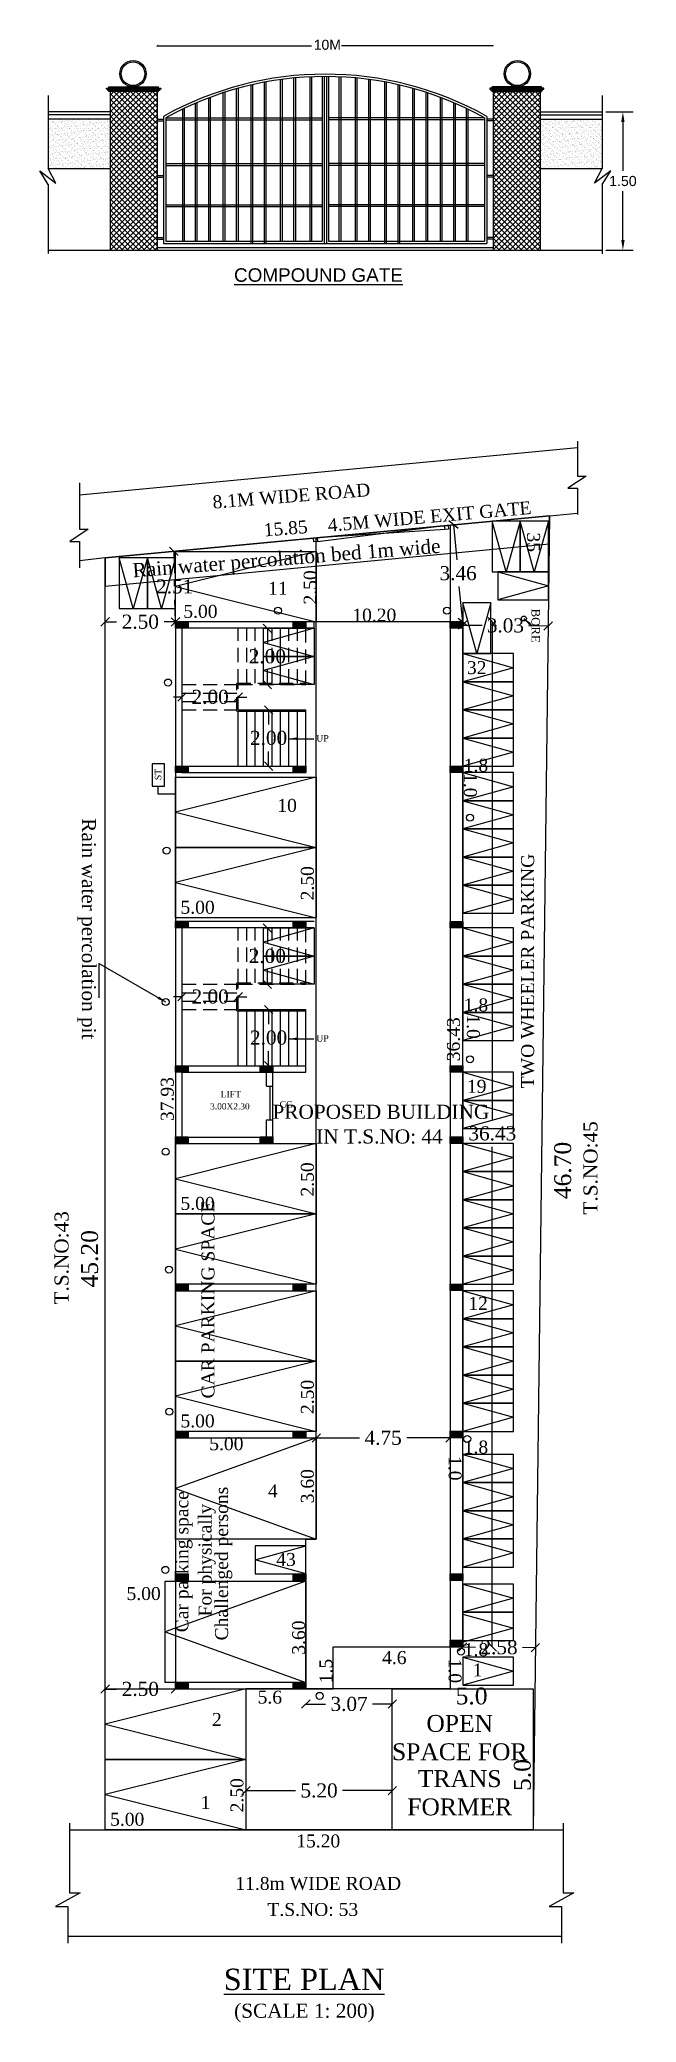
# Model space of a CAD drawing. Header units: metres. Extents: x 7889 to 8063, y -2348 to -2272.
# Drawn here: x 7986.94 to 7997.54, y -2341.23 to -2306 of the extents above; entities that cross this region are included whole.
import ezdxf

# ---------------------------------------------------------------- set-up
doc = ezdxf.new("R2010")
doc.units = ezdxf.units.M
doc.header["$MEASUREMENT"] = 0
doc.linetypes.add('HIDDEN', pattern=[0.375, 0.25, -0.125])
doc.styles.add('Isa-', font='times.ttf')
doc.styles.add('ld', font='arial.ttf')
doc.styles.get("Standard").update_dxf_attribs({"font": 'arial.ttf'})
doc.styles.add('STYLE2', font='times.ttf')
doc.dimstyles.new('ISO-25', dxfattribs={"dimscale": 0, "dimtxt": 0.23, "dimasz": 0.15, "dimexe": 1.25, "dimexo": 0.625, "dimgap": 0.11, "dimtad": 0, "dimtih": 1, "dimtoh": 1, "dimzin": 1, "dimdsep": 46, "dimtxsty": 'STYLE2', "dimblk": 'OBLIQUE', "dimcen": 0, "dimse1": 1, "dimse2": 1, "dimclrd": 1, "dimclrt": 3, "dimadec": 0, "dimazin": 2, "dimtfac": 1, "dimtix": 1, "dimtofl": 0, "dimtmove": 0, "dimatfit": 3, "dimfxl": 0, "dimtolj": 1, "dimarcsym": 0})
doc.dimstyles.get("Standard").update_dxf_attribs({"dimtxt": 0.18, "dimasz": 0.18, "dimexe": 0.18, "dimexo": 0.0625, "dimgap": 0.09, "dimtad": 0, "dimtih": 1, "dimtoh": 1, "dimdec": 4, "dimzin": 0, "dimdsep": 46, "dimtxsty": 'Standard', "dimcen": 0.09, "dimadec": 0, "dimazin": 0, "dimtfac": 1, "dimtdec": 4, "dimtofl": 0, "dimtmove": 0, "dimatfit": 3, "dimfxl": 0, "dimtolj": 1, "dimtzin": 0, "dimarcsym": 0})

msp = doc.modelspace()

# ---------------------------------------------------------------- texts
at = {"lineweight": 25, "style": 'ld'}
msp.add_text('10M', height=0.176874, dxfattribs=at).set_placement((7991.8096, -2306.17675))
at = {"color": 3}
msp.add_text('%%UCOMPOUND GATE', height=0.24, dxfattribs=at).set_placement((7990.39292, -2310.2998))
at = {"color": 3, "lineweight": 25, "style": 'Isa-'}
msp.add_text('%%USITE PLAN', height=0.38, dxfattribs=at).set_placement((7990.20943, -2340.65368))
at = {"color": 4, "lineweight": 25, "style": 'Isa-'}
msp.add_text('(SCALE 1: 200)', height=0.25, dxfattribs=at).set_placement((7990.39477, -2341.14641))

# ---------------------------------------------------------------- blocks, each defined once
blk = doc.blocks.new('_Oblique')
at = {"color": 0, "linetype": 'ByBlock', "lineweight": -2}
blk.add_line((-0.5, -0.5), (0.5, 0.5), dxfattribs=at)
blk = doc.blocks.new('*D395')
at = {"color": 1, "lineweight": -2}
for p, q in [((538.176, -948.675), (538.185, -949.064)), ((538.206, -949.928), (538.196, -949.539))]:
    blk.add_line(p, q, dxfattribs=at)
at = {"layer": 'Defpoints', "color": 0}
for p in [(538.176, -948.675), (538.176, -948.675), (538.206, -949.928)]:
    blk.add_point(p, dxfattribs=at)
at = {"color": 1, "lineweight": -2, "xscale": 0.15, "yscale": 0.15, "zscale": 0.15}
for p, rotation in [((538.176, -948.675), 91.3481646119122), ((538.206, -949.928), 271.3481646119122)]:
    blk.add_blockref('_Oblique', p, dxfattribs=dict(at, rotation=rotation))
at = {"color": 3, "insert": (538.191, -949.301), "char_height": 0.25, "attachment_point": 5, "style": 'STYLE2'}
blk.add_mtext('\\A1;2.51', dxfattribs=at)
blk = doc.blocks.new('*D394')
at = {"color": 1, "lineweight": -2}
for p, q in [((543.142, -948.204), (543.201, -948.828)), ((543.306, -949.928), (543.246, -949.303))]:
    blk.add_line(p, q, dxfattribs=at)
at = {"layer": 'Defpoints', "color": 0}
for p in [(543.142, -948.204), (543.142, -948.204), (543.306, -949.928)]:
    blk.add_point(p, dxfattribs=at)
at = {"color": 1, "lineweight": -2, "xscale": 0.15, "yscale": 0.15, "zscale": 0.15}
for p, rotation in [((543.142, -948.204), 95.41739729767394), ((543.306, -949.928), 275.4173972976739)]:
    blk.add_blockref('_Oblique', p, dxfattribs=dict(at, rotation=rotation))
at = {"color": 3, "insert": (543.224, -949.066), "char_height": 0.25, "attachment_point": 5, "style": 'STYLE2'}
blk.add_mtext('\\A1;3.46', dxfattribs=at)
blk = doc.blocks.new('*D452')
at = {"color": 1, "lineweight": -2}
for p, q in [((543.306, -949.985), (543.653, -949.989)), ((544.822, -950.003), (544.474, -949.999))]:
    blk.add_line(p, q, dxfattribs=at)
at = {"layer": 'Defpoints', "color": 0}
for p in [(543.306, -949.985), (544.822, -950.003), (544.822, -950.003)]:
    blk.add_point(p, dxfattribs=at)
at = {"color": 1, "lineweight": -2, "xscale": 0.15, "yscale": 0.15, "zscale": 0.15}
for p, rotation in [((543.306, -949.985), 179.2893625971361), ((544.822, -950.003), 359.2893625971362)]:
    blk.add_blockref('_Oblique', p, dxfattribs=dict(at, rotation=rotation))
at = {"color": 3, "insert": (544.064, -949.994), "char_height": 0.25, "attachment_point": 5, "style": 'STYLE2'}
blk.add_mtext('\\A1;3.03', dxfattribs=at)
blk = doc.blocks.new('*D393')
at = {"color": 1, "lineweight": -2}
for p, q in [((543.306, -968.143), (543.532, -968.146)), ((544.596, -968.159), (544.369, -968.156))]:
    blk.add_line(p, q, dxfattribs=at)
at = {"layer": 'Defpoints', "color": 0}
for p in [(543.306, -968.143), (544.596, -968.159), (544.596, -968.159)]:
    blk.add_point(p, dxfattribs=at)
at = {"color": 1, "lineweight": -2, "xscale": 0.15, "yscale": 0.15, "zscale": 0.15}
for p, rotation in [((543.306, -968.143), 179.2893625971209), ((544.596, -968.159), 359.2893625971209)]:
    blk.add_blockref('_Oblique', p, dxfattribs=dict(at, rotation=rotation))
at = {"color": 3, "insert": (543.951, -968.151), "char_height": 0.25, "attachment_point": 5, "style": 'STYLE2'}
blk.add_mtext('\\A1;2.58', dxfattribs=at)
blk = doc.blocks.new('*D392')
at = {"color": 1, "lineweight": -2}
for p, q in [((543.832, -949.928), (543.832, -958.783)), ((543.832, -968.143), (543.832, -959.258))]:
    blk.add_line(p, q, dxfattribs=at)
at = {"layer": 'Defpoints', "color": 0}
for p in [(543.306, -949.928), (543.832, -949.928), (543.306, -968.143)]:
    blk.add_point(p, dxfattribs=at)
at = {"color": 1, "lineweight": -2, "xscale": 0.15, "yscale": 0.15, "zscale": 0.15}
for p, rotation in [((543.832, -949.928), 90), ((543.832, -968.143), 270)]:
    blk.add_blockref('_Oblique', p, dxfattribs=dict(at, rotation=rotation))
at = {"color": 3, "insert": (543.832, -959.02), "char_height": 0.25, "attachment_point": 5, "style": 'STYLE2'}
blk.add_mtext('\\A1;36.43', dxfattribs=at)
blk = doc.blocks.new('*D391')
at = {"color": 1, "lineweight": -2}
for p, q in [((540.706, -964.429), (541.475, -964.429)), ((543.081, -964.429), (542.311, -964.429))]:
    blk.add_line(p, q, dxfattribs=at)
at = {"layer": 'Defpoints', "color": 0}
for p in [(540.706, -964.429), (540.706, -964.429), (543.081, -964.429)]:
    blk.add_point(p, dxfattribs=at)
at = {"color": 1, "lineweight": -2, "xscale": 0.15, "yscale": 0.15, "zscale": 0.15, "rotation": 180}
blk.add_blockref('_Oblique', (540.706, -964.429), dxfattribs=at)
at = {"color": 1, "lineweight": -2, "xscale": 0.15, "yscale": 0.15, "zscale": 0.15}
blk.add_blockref('_Oblique', (543.081, -964.429), dxfattribs=at)
at = {"color": 3, "insert": (541.893, -964.429), "char_height": 0.25, "attachment_point": 5, "style": 'STYLE2'}
blk.add_mtext('\\A1;4.75', dxfattribs=at)
blk = doc.blocks.new('*D390')
at = {"color": 1, "lineweight": -2}
for p, q in [((536.956, -949.928), (537.158, -949.928)), ((538.206, -949.928), (538.003, -949.928))]:
    blk.add_line(p, q, dxfattribs=at)
at = {"layer": 'Defpoints', "color": 0}
for p in [(536.956, -949.928), (536.956, -949.928), (538.206, -949.928)]:
    blk.add_point(p, dxfattribs=at)
at = {"color": 1, "lineweight": -2, "xscale": 0.15, "yscale": 0.15, "zscale": 0.15, "rotation": 180}
blk.add_blockref('_Oblique', (536.956, -949.928), dxfattribs=at)
at = {"color": 1, "lineweight": -2, "xscale": 0.15, "yscale": 0.15, "zscale": 0.15}
blk.add_blockref('_Oblique', (538.206, -949.928), dxfattribs=at)
at = {"color": 3, "insert": (537.581, -949.928), "char_height": 0.25, "attachment_point": 5, "style": 'STYLE2'}
blk.add_mtext('\\A1;2.50', dxfattribs=at)
blk = doc.blocks.new('*D389')
at = {"color": 1, "lineweight": -2}
for p, q in [((536.956, -968.891), (537.158, -968.891)), ((538.206, -968.891), (538.003, -968.891))]:
    blk.add_line(p, q, dxfattribs=at)
at = {"layer": 'Defpoints', "color": 0}
for p in [(536.956, -968.891), (536.956, -968.891), (538.206, -968.891)]:
    blk.add_point(p, dxfattribs=at)
at = {"color": 1, "lineweight": -2, "xscale": 0.15, "yscale": 0.15, "zscale": 0.15, "rotation": 180}
blk.add_blockref('_Oblique', (536.956, -968.891), dxfattribs=at)
at = {"color": 1, "lineweight": -2, "xscale": 0.15, "yscale": 0.15, "zscale": 0.15}
blk.add_blockref('_Oblique', (538.206, -968.891), dxfattribs=at)
at = {"color": 3, "insert": (537.581, -968.891), "char_height": 0.25, "attachment_point": 5, "style": 'STYLE2'}
blk.add_mtext('\\A1;2.50', dxfattribs=at)
blk = doc.blocks.new('*D388')
at = {"color": 1, "lineweight": -2}
for p, q in [((539.456, -970.696), (540.338, -970.696)), ((542.055, -970.696), (541.173, -970.696))]:
    blk.add_line(p, q, dxfattribs=at)
at = {"layer": 'Defpoints', "color": 0}
for p in [(539.456, -970.591), (542.055, -970.591), (542.055, -970.696)]:
    blk.add_point(p, dxfattribs=at)
at = {"color": 1, "lineweight": -2, "xscale": 0.15, "yscale": 0.15, "zscale": 0.15, "rotation": 180}
blk.add_blockref('_Oblique', (539.456, -970.696), dxfattribs=at)
at = {"color": 1, "lineweight": -2, "xscale": 0.15, "yscale": 0.15, "zscale": 0.15}
blk.add_blockref('_Oblique', (542.055, -970.696), dxfattribs=at)
at = {"color": 3, "insert": (540.755, -970.696), "char_height": 0.25, "attachment_point": 5, "style": 'STYLE2'}
blk.add_mtext('\\A1;5.20', dxfattribs=at)
blk = doc.blocks.new('*D387')
at = {"color": 1, "lineweight": -2}
for p, q in [((538.321, -956.589), (538.171, -956.589)), ((539.321, -956.589), (539.471, -956.589))]:
    blk.add_line(p, q, dxfattribs=at)
at = {"layer": 'Defpoints', "color": 0}
for p in [(538.321, -956.597), (539.321, -956.589), (539.321, -956.593)]:
    blk.add_point(p, dxfattribs=at)
at = {"color": 1, "lineweight": -2, "xscale": 0.15, "yscale": 0.15, "zscale": 0.15}
blk.add_blockref('_Oblique', (538.321, -956.589), dxfattribs=at)
at = {"color": 1, "lineweight": -2, "xscale": 0.15, "yscale": 0.15, "zscale": 0.15, "rotation": 180}
blk.add_blockref('_Oblique', (539.321, -956.589), dxfattribs=at)
at = {"color": 3, "insert": (538.821, -956.589), "char_height": 0.25, "attachment_point": 5, "style": 'STYLE2'}
blk.add_mtext('\\A1;2.00', dxfattribs=at)
blk = doc.blocks.new('*D453')
at = {"color": 1, "lineweight": -2}
for p, q in [((539.837, -955.368), (539.837, -955.63)), ((539.837, -956.368), (539.837, -956.105))]:
    blk.add_line(p, q, dxfattribs=at)
at = {"layer": 'Defpoints', "color": 0}
for p in [(539.837, -955.368), (539.837, -955.368), (539.837, -956.368)]:
    blk.add_point(p, dxfattribs=at)
at = {"color": 1, "lineweight": -2, "xscale": 0.15, "yscale": 0.15, "zscale": 0.15}
for p, rotation in [((539.837, -955.368), 90), ((539.837, -956.368), 270)]:
    blk.add_blockref('_Oblique', p, dxfattribs=dict(at, rotation=rotation))
at = {"color": 3, "insert": (539.837, -955.868), "char_height": 0.25, "attachment_point": 5, "style": 'STYLE2'}
blk.add_mtext('\\A1;2.00', dxfattribs=at)
blk = doc.blocks.new('*D386')
at = {"color": 1, "lineweight": -2}
for p, q in [((539.859, -956.818), (539.859, -957.08)), ((539.859, -957.818), (539.859, -957.555))]:
    blk.add_line(p, q, dxfattribs=at)
at = {"layer": 'Defpoints', "color": 0}
for p in [(539.859, -956.818), (539.859, -957.818), (539.859, -957.818)]:
    blk.add_point(p, dxfattribs=at)
at = {"color": 1, "lineweight": -2, "xscale": 0.15, "yscale": 0.15, "zscale": 0.15}
for p, rotation in [((539.859, -956.818), 90), ((539.859, -957.818), 270)]:
    blk.add_blockref('_Oblique', p, dxfattribs=dict(at, rotation=rotation))
at = {"color": 3, "insert": (539.859, -957.318), "char_height": 0.25, "attachment_point": 5, "style": 'STYLE2'}
blk.add_mtext('\\A1;2.00', dxfattribs=at)
blk = doc.blocks.new('*D385')
at = {"color": 1, "lineweight": -2}
for p, q in [((538.321, -951.264), (538.171, -951.264)), ((539.321, -951.264), (539.471, -951.264))]:
    blk.add_line(p, q, dxfattribs=at)
at = {"layer": 'Defpoints', "color": 0}
for p in [(538.321, -951.272), (539.321, -951.264), (539.321, -951.268)]:
    blk.add_point(p, dxfattribs=at)
at = {"color": 1, "lineweight": -2, "xscale": 0.15, "yscale": 0.15, "zscale": 0.15}
blk.add_blockref('_Oblique', (538.321, -951.264), dxfattribs=at)
at = {"color": 1, "lineweight": -2, "xscale": 0.15, "yscale": 0.15, "zscale": 0.15, "rotation": 180}
blk.add_blockref('_Oblique', (539.321, -951.264), dxfattribs=at)
at = {"color": 3, "insert": (538.821, -951.264), "char_height": 0.25, "attachment_point": 5, "style": 'STYLE2'}
blk.add_mtext('\\A1;2.00', dxfattribs=at)
blk = doc.blocks.new('*D384')
at = {"color": 1, "lineweight": -2}
for p, q in [((539.837, -950.043), (539.837, -950.305)), ((539.837, -951.043), (539.837, -950.78))]:
    blk.add_line(p, q, dxfattribs=at)
at = {"layer": 'Defpoints', "color": 0}
for p in [(539.837, -950.043), (539.837, -950.043), (539.837, -951.043)]:
    blk.add_point(p, dxfattribs=at)
at = {"color": 1, "lineweight": -2, "xscale": 0.15, "yscale": 0.15, "zscale": 0.15}
for p, rotation in [((539.837, -950.043), 90), ((539.837, -951.043), 270)]:
    blk.add_blockref('_Oblique', p, dxfattribs=dict(at, rotation=rotation))
at = {"color": 3, "insert": (539.837, -950.543), "char_height": 0.25, "attachment_point": 5, "style": 'STYLE2'}
blk.add_mtext('\\A1;2.00', dxfattribs=at)
blk = doc.blocks.new('*D383')
at = {"color": 1, "lineweight": -2}
for p, q in [((539.859, -951.493), (539.859, -951.755)), ((539.859, -952.493), (539.859, -952.23))]:
    blk.add_line(p, q, dxfattribs=at)
at = {"layer": 'Defpoints', "color": 0}
for p in [(539.859, -951.493), (539.859, -952.493), (539.859, -952.493)]:
    blk.add_point(p, dxfattribs=at)
at = {"color": 1, "lineweight": -2, "xscale": 0.15, "yscale": 0.15, "zscale": 0.15}
for p, rotation in [((539.859, -951.493), 90), ((539.859, -952.493), 270)]:
    blk.add_blockref('_Oblique', p, dxfattribs=dict(at, rotation=rotation))
at = {"color": 3, "insert": (539.859, -951.993), "char_height": 0.25, "attachment_point": 5, "style": 'STYLE2'}
blk.add_mtext('\\A1;2.00', dxfattribs=at)
blk = doc.blocks.new('*D454')
at = {"color": 1, "lineweight": -2}
for p, q in [((540.521, -969.158), (540.87, -969.158)), ((542.055, -969.158), (541.705, -969.158))]:
    blk.add_line(p, q, dxfattribs=at)
at = {"layer": 'Defpoints', "color": 0}
for p in [(540.521, -968.891), (542.055, -968.891), (542.055, -969.158)]:
    blk.add_point(p, dxfattribs=at)
at = {"color": 1, "lineweight": -2, "xscale": 0.15, "yscale": 0.15, "zscale": 0.15, "rotation": 180}
blk.add_blockref('_Oblique', (540.521, -969.158), dxfattribs=at)
at = {"color": 1, "lineweight": -2, "xscale": 0.15, "yscale": 0.15, "zscale": 0.15}
blk.add_blockref('_Oblique', (542.055, -969.158), dxfattribs=at)
at = {"color": 3, "insert": (541.288, -969.158), "char_height": 0.25, "attachment_point": 5, "style": 'STYLE2'}
blk.add_mtext('\\A1;3.07', dxfattribs=at)
blk = doc.blocks.new('*D29')
at = {"color": 0, "lineweight": -2}
for p, q in [((7996.993, -2307.282), (7997.479, -2307.282)), ((7997.299, -2307.462), (7997.299, -2308.328)), ((7997.299, -2309.557), (7997.299, -2308.692)), ((7996.993, -2309.737), (7997.479, -2309.737))]:
    blk.add_line(p, q, dxfattribs=at)
at = {"color": 0}
for points in [[(7997.269, -2307.462), (7997.329, -2307.462), (7997.299, -2307.282)], [(7997.269, -2309.557), (7997.329, -2309.557), (7997.299, -2309.737)]]:
    blk.add_solid(points, dxfattribs=at)
at = {"layer": 'Defpoints', "color": 0}
for p in [(7996.93, -2307.282), (7997.299, -2307.282), (7996.93, -2309.737)]:
    blk.add_point(p, dxfattribs=at)
at = {"color": 0, "insert": (7997.299, -2308.51), "char_height": 0.18, "attachment_point": 5}
blk.add_mtext('\\A1;1.50', dxfattribs=at)
blk = doc.blocks.new('GFFFFF')
for points in [[(538.4306, -950.0406), (538.4306, -949.9256), (538.2056, -949.9256), (538.2056, -950.0406)], [(540.5206, -950.0406), (540.5206, -949.9256), (540.2956, -949.9256), (540.2956, -950.0406)], [(543.3056, -950.0406), (543.3056, -949.9256), (543.0806, -949.9256), (543.0806, -950.0406)], [(538.4306, -952.6056), (538.4306, -952.4906), (538.2056, -952.4906), (538.2056, -952.6056)], [(538.4306, -952.6056), (538.4306, -952.4906), (538.2056, -952.4906), (538.2056, -952.6056)], [(540.5206, -952.6056), (540.5206, -952.4906), (540.2956, -952.4906), (540.2956, -952.6056)], [(543.3056, -952.6056), (543.3056, -952.4906), (543.0806, -952.4906), (543.0806, -952.6056)], [(538.4306, -955.3656), (538.4306, -955.2506), (538.2056, -955.2506), (538.2056, -955.3656)], [(540.5206, -955.3656), (540.5206, -955.2506), (540.2956, -955.2506), (540.2956, -955.3656)], [(543.3056, -955.3656), (543.3056, -955.2506), (543.0806, -955.2506), (543.0806, -955.3656)], [(538.4306, -957.9306), (538.4306, -957.8156), (538.2056, -957.8156), (538.2056, -957.9306)], [(539.9356, -957.9306), (539.9356, -957.8156), (539.7106, -957.8156), (539.7106, -957.9306)], [(543.3056, -957.9306), (543.3056, -957.8156), (543.0806, -957.8156), (543.0806, -957.9306)], [(538.4306, -959.1956), (538.4306, -959.0806), (538.2056, -959.0806), (538.2056, -959.1956)], [(539.9356, -959.1956), (539.9356, -959.0806), (539.7106, -959.0806), (539.7106, -959.1956)], [(543.3056, -959.1956), (543.3056, -959.0806), (543.0806, -959.0806), (543.0806, -959.1956)], [(538.4306, -961.8106), (538.4306, -961.6956), (538.2056, -961.6956), (538.2056, -961.8106)], [(540.5206, -961.8106), (540.5206, -961.6956), (540.2956, -961.6956), (540.2956, -961.8106)], [(543.3056, -961.8106), (543.3056, -961.6956), (543.0806, -961.6956), (543.0806, -961.8106)], [(538.4306, -964.4266), (538.4306, -964.3116), (538.2056, -964.3116), (538.2056, -964.4266)], [(540.5206, -964.4266), (540.5206, -964.3116), (540.2956, -964.3116), (540.2956, -964.4266)], [(543.3056, -964.4266), (543.3056, -964.3116), (543.0806, -964.3116), (543.0806, -964.4266)], [(538.4306, -966.9606), (538.4306, -966.8456), (538.2056, -966.8456), (538.2056, -966.9606)], [(540.5206, -966.9606), (540.5206, -966.8456), (540.2956, -966.8456), (540.2956, -966.9606)], [(543.3056, -966.9606), (543.3056, -966.8456), (543.0806, -966.8456), (543.0806, -966.9606)], [(543.3056, -968.1406), (543.3056, -968.0256), (543.0806, -968.0256), (543.0806, -968.1406)], [(538.4306, -968.8906), (538.4306, -968.7756), (538.2056, -968.7756), (538.2056, -968.8906)], [(540.5206, -968.8906), (540.5206, -968.7756), (540.2956, -968.7756), (540.2956, -968.8906)]]:
    blk.add_hatch(color=256).paths.add_polyline_path(points)
for p, q in [((536.4999, -947.6713), (545.3428, -946.8327)), ((545.3428, -946.7173), (545.3428, -947.337)), ((545.4975, -947.337), (545.1748, -947.552)), ((545.3428, -947.337), (545.4975, -947.337)), ((536.4999, -947.4555), (536.4999, -948.2841)), ((545.1748, -947.552), (545.3428, -947.552)), ((545.3428, -947.552), (545.3428, -948.0234)), ((544.8452, -948.0424), (545.3428, -947.9952)), ((536.6547, -948.2841), (536.3319, -948.4991)), ((536.4999, -948.2841), (536.6547, -948.2841)), ((542.992, -948.2875), (540.7214, -948.4334)), ((540.7279, -948.5022), (542.9854, -948.2187)), ((536.3319, -948.4991), (536.4999, -948.4991)), ((536.4999, -948.4991), (536.4999, -948.9705)), ((536.9556, -948.7906), (536.4999, -948.8434)), ((540.6706, -950.0428), (538.3206, -950.0428)), ((538.3206, -950.0428), (538.3206, -952.6078)), ((539.7706, -951.0428), (539.7706, -950.0428)), ((540.0706, -951.0178), (540.0706, -950.0428)), ((540.6706, -950.0178), (540.6706, -949.9278)), ((540.6706, -950.0428), (540.6706, -950.0178)), ((543.1906, -950.0428), (543.0806, -950.0428)), ((539.2956, -951.5178), (540.5206, -951.5178)), ((539.3206, -951.4928), (540.5206, -951.4928)), ((539.3206, -952.4928), (539.3206, -951.5178)), ((539.4706, -952.4928), (539.4706, -951.5178)), ((539.6206, -952.4928), (539.6206, -951.5178)), ((539.7706, -952.4928), (539.7706, -951.5178)), ((539.9206, -952.4928), (539.9206, -951.5178)), ((540.0706, -952.4928), (540.0706, -951.5178)), ((540.0706, -952.4928), (540.0706, -951.5178)), ((540.2206, -952.4928), (540.2206, -951.5178)), ((540.3706, -952.4928), (540.3706, -951.5178)), ((540.5206, -952.6078), (540.5206, -951.4928)), ((538.3206, -952.4928), (540.5206, -952.4928)), ((538.3206, -952.6078), (540.5206, -952.6078)), ((540.6706, -955.2528), (538.2056, -955.2528)), ((540.6706, -955.3678), (538.2056, -955.3678)), ((538.3206, -955.2528), (538.3206, -959.1978)), ((539.7706, -956.3678), (539.7706, -955.3678)), ((539.2956, -956.8428), (540.5206, -956.8428)), ((539.3206, -956.8178), (540.5206, -956.8178)), ((539.3206, -957.8178), (539.3206, -956.8428)), ((539.4706, -957.8178), (539.4706, -956.8428)), ((539.6206, -957.8178), (539.6206, -956.8428)), ((539.7706, -957.8178), (539.7706, -956.8428)), ((539.9206, -957.8178), (539.9206, -956.8428)), ((540.0706, -957.8178), (540.0706, -956.8428)), ((540.0706, -957.8178), (540.0706, -956.8428)), ((540.2206, -957.8178), (540.2206, -956.8428)), ((540.3706, -957.8178), (540.3706, -956.8428)), ((540.5206, -957.9328), (540.5206, -956.8178)), ((538.3206, -957.8178), (540.5206, -957.8178)), ((538.3206, -957.9328), (540.5206, -957.9328)), ((539.8206, -958.1788), (539.8206, -957.9328)), ((539.8206, -958.1788), (539.9356, -958.1788)), ((539.8781, -958.1788), (539.8781, -958.7788)), ((539.9356, -959.1978), (539.9356, -957.9328)), ((539.8206, -959.1978), (539.8206, -958.7788)), ((539.8206, -958.7788), (539.9356, -958.7788)), ((538.3206, -959.0828), (539.9356, -959.0828)), ((538.3206, -959.1978), (539.9356, -959.1978)), ((536.3209, -971.2746), (536.3209, -972.5112)), ((545.0873, -971.2746), (545.0873, -972.5112)), ((536.3209, -971.3906), (545.0873, -971.3906)), ((536.5151, -972.5112), (536.0772, -972.7557)), ((536.3209, -972.5112), (536.5151, -972.5112)), ((545.2815, -972.5112), (544.8436, -972.7557)), ((545.0873, -972.5112), (545.2815, -972.5112)), ((536.0772, -972.7557), (536.2962, -972.7557)), ((536.2962, -972.7557), (536.2962, -973.408)), ((544.8436, -972.7557), (545.0626, -972.7557)), ((545.0626, -972.7557), (545.0626, -973.408)), ((536.2962, -973.2855), (545.0626, -973.2855))]:
    blk.add_line(p, q)
at = {"linetype": 'HIDDEN'}
for p, q in [((539.3206, -951.0178), (539.3206, -950.0428)), ((539.4706, -951.0178), (539.4706, -950.0428)), ((539.6206, -951.0178), (539.6206, -950.0428)), ((539.7706, -951.0178), (539.7706, -950.0428)), ((539.9206, -951.0178), (539.9206, -950.0428)), ((540.0706, -951.0178), (540.0706, -950.0428)), ((540.2206, -951.0178), (540.2206, -950.0428)), ((540.3706, -951.0178), (540.3706, -950.0428)), ((540.5206, -951.0428), (540.5206, -950.0428)), ((538.3206, -951.0428), (539.2956, -951.0428)), ((538.3206, -951.1928), (539.2956, -951.1928)), ((539.2956, -951.0178), (540.5206, -951.0178)), ((539.2956, -951.5178), (539.2956, -951.0178)), ((539.3206, -951.0428), (540.5206, -951.0428)), ((539.3206, -951.4928), (539.3206, -951.0428)), ((538.3206, -951.3428), (539.2956, -951.3428)), ((538.3206, -951.4928), (539.2956, -951.4928)), ((539.3206, -956.3428), (539.3206, -955.3678)), ((539.4706, -956.3428), (539.4706, -955.3678)), ((539.6206, -956.3428), (539.6206, -955.3678)), ((539.7706, -956.3428), (539.7706, -955.3678)), ((539.9206, -956.3428), (539.9206, -955.3678)), ((540.0706, -956.3428), (540.0706, -955.3678)), ((540.0706, -956.3428), (540.0706, -955.3678)), ((540.2206, -956.3428), (540.2206, -955.3678)), ((540.3706, -956.3428), (540.3706, -955.3678)), ((540.5206, -956.3678), (540.5206, -955.3678)), ((538.3206, -956.3678), (539.2956, -956.3678)), ((539.2956, -956.3428), (540.5206, -956.3428)), ((539.2956, -956.8428), (539.2956, -956.3428)), ((539.3206, -956.3678), (540.5206, -956.3678)), ((539.3206, -956.8178), (539.3206, -956.3678)), ((538.3206, -956.5178), (539.2956, -956.5178)), ((538.3206, -956.6678), (539.2956, -956.6678)), ((538.3206, -956.8178), (539.2956, -956.8178))]:
    blk.add_line(p, q, dxfattribs=at)
for points in [[(536.9556, -948.7906), (544.8452, -948.0424), (544.5556, -971.3906), (536.9556, -971.3906)], [(536.9556, -949.2928), (544.839, -948.5452), (544.8452, -948.0424), (536.9556, -948.7906)], [(542.9854, -948.2187), (543.0484, -948.2128), (543.0549, -948.2815), (542.992, -948.2875)], [(543.827, -949.0389), (544.327, -949.0389), (544.327, -948.1389), (543.827, -948.1389)], [(544.327, -949.0389), (544.827, -949.0389), (544.827, -948.1389), (544.327, -948.1389)], [(540.7056, -948.6778), (540.7056, -949.9278), (538.2056, -949.9278), (538.2056, -948.6778)], [(540.6584, -948.4394), (540.7214, -948.4334), (540.7279, -948.5022), (540.6649, -948.5082)], [(537.2056, -949.6907), (537.7056, -949.6907), (537.7056, -948.7907), (537.2056, -948.7907)], [(537.7056, -949.6907), (538.2056, -949.6907), (538.2056, -948.7907), (537.7056, -948.7907)], [(544.827, -949.5389), (544.827, -949.0389), (543.927, -949.0389), (543.927, -949.5389)], [(543.3056, -950.4928), (543.8056, -950.4928), (543.8056, -949.5928), (543.3056, -949.5928)], [(538.2056, -950.0406), (538.2056, -949.9256), (538.4306, -949.9256), (538.4306, -950.0406)], [(543.3056, -949.9278), (538.2056, -949.9278), (538.2056, -968.8906), (541.0056, -968.8906), (541.0056, -968.1428), (543.3056, -968.1428)], [(543.3056, -949.9278), (538.2056, -949.9278), (538.2056, -968.8906), (541.0056, -968.8906), (541.0056, -968.1428), (543.3056, -968.1428)], [(539.7706, -950.5428), (539.7706, -950.0428), (540.6706, -950.0428), (540.6706, -950.5428)], [(540.2956, -950.0406), (540.2956, -949.9256), (540.5206, -949.9256), (540.5206, -950.0406)], [(543.0806, -950.0406), (543.0806, -949.9256), (543.3056, -949.9256), (543.3056, -950.0406)], [(544.2056, -950.9928), (544.2056, -950.4928), (543.3056, -950.4928), (543.3056, -950.9928)], [(539.7706, -951.0428), (539.7706, -950.5428), (540.6706, -950.5428), (540.6706, -951.0428)], [(544.2056, -951.4928), (544.2056, -950.9928), (543.3056, -950.9928), (543.3056, -951.4928)], [(544.2056, -951.9928), (544.2056, -951.4928), (543.3056, -951.4928), (543.3056, -951.9928)], [(544.2056, -952.4928), (544.2056, -951.9928), (543.3056, -951.9928), (543.3056, -952.4928)], [(537.7925, -952.8467), (538.0104, -952.8467), (538.0104, -952.4532), (537.7925, -952.4532)], [(538.2056, -952.6056), (538.2056, -952.4906), (538.4306, -952.4906), (538.4306, -952.6056)], [(538.2056, -952.6056), (538.2056, -952.4906), (538.4306, -952.4906), (538.4306, -952.6056)], [(540.2956, -952.6056), (540.2956, -952.4906), (540.5206, -952.4906), (540.5206, -952.6056)], [(543.0806, -952.6056), (543.0806, -952.4906), (543.3056, -952.4906), (543.3056, -952.6056)], [(544.2056, -953.1078), (544.2056, -952.6078), (543.3056, -952.6078), (543.3056, -953.1078)], [(540.7056, -952.6854), (540.7056, -953.9354), (538.2056, -953.9354), (538.2056, -952.6854)], [(544.2056, -953.6078), (544.2056, -953.1078), (543.3056, -953.1078), (543.3056, -953.6078)], [(544.2056, -954.1078), (544.2056, -953.6078), (543.3056, -953.6078), (543.3056, -954.1078)], [(540.7056, -953.9354), (540.7056, -955.1854), (538.2056, -955.1854), (538.2056, -953.9354)], [(544.2056, -954.6078), (544.2056, -954.1078), (543.3056, -954.1078), (543.3056, -954.6078)], [(544.2056, -955.1078), (544.2056, -954.6078), (543.3056, -954.6078), (543.3056, -955.1078)], [(538.2056, -955.3656), (538.2056, -955.2506), (538.4306, -955.2506), (538.4306, -955.3656)], [(539.7706, -955.8678), (539.7706, -955.3678), (540.6706, -955.3678), (540.6706, -955.8678)], [(540.2956, -955.3656), (540.2956, -955.2506), (540.5206, -955.2506), (540.5206, -955.3656)], [(543.0806, -955.3656), (543.0806, -955.2506), (543.3056, -955.2506), (543.3056, -955.3656)], [(544.2056, -955.8678), (544.2056, -955.3678), (543.3056, -955.3678), (543.3056, -955.8678)], [(539.7706, -956.3678), (539.7706, -955.8678), (540.6706, -955.8678), (540.6706, -956.3678)], [(544.2056, -956.3678), (544.2056, -955.8678), (543.3056, -955.8678), (543.3056, -956.3678)], [(544.2056, -956.8678), (544.2056, -956.3678), (543.3056, -956.3678), (543.3056, -956.8678)], [(544.2056, -957.3678), (544.2056, -956.8678), (543.3056, -956.8678), (543.3056, -957.3678)], [(538.2056, -957.9306), (538.2056, -957.8156), (538.4306, -957.8156), (538.4306, -957.9306)], [(539.7106, -957.9306), (539.7106, -957.8156), (539.9356, -957.8156), (539.9356, -957.9306)], [(543.0806, -957.9306), (543.0806, -957.8156), (543.3056, -957.8156), (543.3056, -957.9306)], [(544.2056, -958.4328), (544.2056, -957.9328), (543.3056, -957.9328), (543.3056, -958.4328)], [(544.2056, -958.9328), (544.2056, -958.4328), (543.3056, -958.4328), (543.3056, -958.9328)], [(538.2056, -959.1956), (538.2056, -959.0806), (538.4306, -959.0806), (538.4306, -959.1956)], [(540.7056, -959.1978), (540.7056, -960.4478), (538.2056, -960.4478), (538.2056, -959.1978)], [(539.7106, -959.1956), (539.7106, -959.0806), (539.9356, -959.0806), (539.9356, -959.1956)], [(543.0806, -959.1956), (543.0806, -959.0806), (543.3056, -959.0806), (543.3056, -959.1956)], [(544.2056, -959.6978), (544.2056, -959.1978), (543.3056, -959.1978), (543.3056, -959.6978)], [(544.2056, -960.1978), (544.2056, -959.6978), (543.3056, -959.6978), (543.3056, -960.1978)], [(544.2056, -960.6978), (544.2056, -960.1978), (543.3056, -960.1978), (543.3056, -960.6978)], [(540.7056, -960.4478), (540.7056, -961.6978), (538.2056, -961.6978), (538.2056, -960.4478)], [(544.2056, -961.1978), (544.2056, -960.6978), (543.3056, -960.6978), (543.3056, -961.1978)], [(544.2056, -961.6978), (544.2056, -961.1978), (543.3056, -961.1978), (543.3056, -961.6978)], [(538.2056, -961.8106), (538.2056, -961.6956), (538.4306, -961.6956), (538.4306, -961.8106)], [(540.2956, -961.8106), (540.2956, -961.6956), (540.5206, -961.6956), (540.5206, -961.8106)], [(543.0806, -961.8106), (543.0806, -961.6956), (543.3056, -961.6956), (543.3056, -961.8106)], [(540.7056, -961.8128), (540.7056, -963.0628), (538.2056, -963.0628), (538.2056, -961.8128)], [(544.2056, -962.3128), (544.2056, -961.8128), (543.3056, -961.8128), (543.3056, -962.3128)], [(544.2056, -962.8128), (544.2056, -962.3128), (543.3056, -962.3128), (543.3056, -962.8128)], [(544.2056, -963.3128), (544.2056, -962.8128), (543.3056, -962.8128), (543.3056, -963.3128)], [(540.7056, -963.0628), (540.7056, -964.3128), (538.2056, -964.3128), (538.2056, -963.0628)], [(544.2056, -963.8128), (544.2056, -963.3128), (543.3056, -963.3128), (543.3056, -963.8128)], [(544.2056, -964.3128), (544.2056, -963.8128), (543.3056, -963.8128), (543.3056, -964.3128)], [(538.2056, -964.4266), (538.2056, -964.3116), (538.4306, -964.3116), (538.4306, -964.4266)], [(540.7056, -964.4289), (540.7056, -966.2289), (538.2056, -966.2289), (538.2056, -964.4289)], [(540.2956, -964.4266), (540.2956, -964.3116), (540.5206, -964.3116), (540.5206, -964.4266)], [(543.0806, -964.4266), (543.0806, -964.3116), (543.3056, -964.3116), (543.3056, -964.4266)], [(544.2056, -965.2239), (544.2056, -964.7239), (543.3056, -964.7239), (543.3056, -965.2239)], [(544.2056, -965.7239), (544.2056, -965.2239), (543.3056, -965.2239), (543.3056, -965.7239)], [(544.2056, -966.2239), (544.2056, -965.7239), (543.3056, -965.7239), (543.3056, -966.2239)], [(539.6206, -966.3456), (539.6206, -966.8456), (540.5206, -966.8456), (540.5206, -966.3456)], [(544.2056, -966.7239), (544.2056, -966.2239), (543.3056, -966.2239), (543.3056, -966.7239)], [(540.5206, -966.9756), (540.5206, -968.7756), (538.0206, -968.7756), (538.0206, -966.9756)], [(538.2056, -966.9606), (538.2056, -966.8456), (538.4306, -966.8456), (538.4306, -966.9606)], [(540.2956, -966.9606), (540.2956, -966.8456), (540.5206, -966.8456), (540.5206, -966.9606)], [(543.0806, -966.9606), (543.0806, -966.8456), (543.3056, -966.8456), (543.3056, -966.9606)], [(544.2056, -967.5278), (544.2056, -967.0278), (543.3056, -967.0278), (543.3056, -967.5278)], [(544.2056, -968.0278), (544.2056, -967.5278), (543.3056, -967.5278), (543.3056, -968.0278)], [(543.0806, -968.1406), (543.0806, -968.0256), (543.3056, -968.0256), (543.3056, -968.1406)], [(544.2056, -968.8238), (544.2056, -968.3238), (543.3056, -968.3238), (543.3056, -968.8238)], [(538.2056, -968.8906), (538.2056, -968.7756), (538.4306, -968.7756), (538.4306, -968.8906)], [(540.2956, -968.8906), (540.2956, -968.7756), (540.5206, -968.7756), (540.5206, -968.8906)], [(539.4556, -968.8906), (539.4556, -970.1406), (536.9556, -970.1406), (536.9556, -968.8906)], [(539.4556, -971.3906), (542.0548, -971.3906), (542.0548, -968.8906), (539.4556, -968.8906)], [(542.0548, -968.8906), (544.5548, -968.8906), (544.5548, -971.3906), (542.0548, -971.3906)], [(539.4556, -970.1406), (539.4556, -971.3906), (536.9556, -971.3906), (536.9556, -970.1406)]]:
    blk.add_lwpolyline(points, close=True)
for points in [[(543.0806, -968.1428), (543.0806, -968.8906), (540.5206, -968.8906), (540.5206, -966.2289), (540.7056, -966.2289), (540.7056, -948.4349), (543.0806, -948.2097), (543.0806, -968.1428), (543.0806, -968.1406)], [(544.327, -948.1389), (544.077, -949.0389), (543.827, -948.1389)], [(544.827, -948.1389), (544.577, -949.0389), (544.327, -948.1389)], [(540.7056, -948.6778), (538.2056, -949.3028), (540.7056, -949.9278)], [(537.7056, -948.7907), (537.4556, -949.6907), (537.2056, -948.7907)], [(538.2056, -948.7907), (537.9556, -949.6907), (537.7056, -948.7907)], [(543.927, -949.0389), (544.827, -949.2889), (543.927, -949.5389)], [(543.8056, -949.5928), (543.5556, -950.4928), (543.3056, -949.5928)], [(540.6706, -950.0428), (539.7706, -950.2928), (540.6706, -950.5428)], [(543.3056, -950.4928), (544.2056, -950.7428), (543.3056, -950.9928)], [(540.6706, -950.5428), (539.7706, -950.7928), (540.6706, -951.0428)], [(543.3056, -950.9928), (544.2056, -951.2428), (543.3056, -951.4928)], [(543.3056, -951.4928), (544.2056, -951.7428), (543.3056, -951.9928)], [(543.3056, -951.9928), (544.2056, -952.2428), (543.3056, -952.4928)], [(543.3056, -952.6078), (544.2056, -952.8578), (543.3056, -953.1078)], [(537.8923, -952.8467), (537.8923, -952.9864), (538.2056, -952.9864)], [(540.7056, -952.6854), (538.2056, -953.3104), (540.7056, -953.9354)], [(543.3056, -953.1078), (544.2056, -953.3578), (543.3056, -953.6078)], [(543.3056, -953.6078), (544.2056, -953.8578), (543.3056, -954.1078)], [(540.7056, -953.9354), (538.2056, -954.5604), (540.7056, -955.1854)], [(543.3056, -954.1078), (544.2056, -954.3578), (543.3056, -954.6078)], [(543.3056, -954.6078), (544.2056, -954.8578), (543.3056, -955.1078)], [(540.6706, -955.3678), (539.7706, -955.6178), (540.6706, -955.8678)], [(543.3056, -955.3678), (544.2056, -955.6178), (543.3056, -955.8678)], [(540.6706, -955.8678), (539.7706, -956.1178), (540.6706, -956.3678)], [(543.3056, -955.8678), (544.2056, -956.1178), (543.3056, -956.3678)], [(543.3056, -956.3678), (544.2056, -956.6178), (543.3056, -956.8678)], [(543.3056, -956.8678), (544.2056, -957.1178), (543.3056, -957.3678)], [(543.3056, -957.9328), (544.2056, -958.1828), (543.3056, -958.4328)], [(543.3056, -958.4328), (544.2056, -958.6828), (543.3056, -958.9328)], [(540.7056, -959.1978), (538.2056, -959.8228), (540.7056, -960.4478)], [(543.3056, -959.1978), (544.2056, -959.4478), (543.3056, -959.6978)], [(543.3056, -959.6978), (544.2056, -959.9478), (543.3056, -960.1978)], [(543.3056, -960.1978), (544.2056, -960.4478), (543.3056, -960.6978)], [(540.7056, -960.4478), (538.2056, -961.0728), (540.7056, -961.6978)], [(543.3056, -960.6978), (544.2056, -960.9478), (543.3056, -961.1978)], [(543.3056, -961.1978), (544.2056, -961.4478), (543.3056, -961.6978)], [(540.7056, -961.8128), (538.2056, -962.4378), (540.7056, -963.0628)], [(543.3056, -961.8128), (544.2056, -962.0628), (543.3056, -962.3128)], [(543.3056, -962.3128), (544.2056, -962.5628), (543.3056, -962.8128)], [(543.3056, -962.8128), (544.2056, -963.0628), (543.3056, -963.3128)], [(540.7056, -963.0628), (538.2056, -963.6878), (540.7056, -964.3128)], [(543.3056, -963.3128), (544.2056, -963.5628), (543.3056, -963.8128)], [(543.3056, -963.8128), (544.2056, -964.0628), (543.3056, -964.3128)], [(540.7056, -964.4289), (538.2056, -965.3289), (540.7056, -966.2289)], [(543.3056, -964.7239), (544.2056, -964.9739), (543.3056, -965.2239)], [(543.3056, -965.2239), (544.2056, -965.4739), (543.3056, -965.7239)], [(543.3056, -965.7239), (544.2056, -965.9739), (543.3056, -966.2239)], [(540.5206, -966.8456), (539.6206, -966.5956), (540.5206, -966.3456)], [(543.3056, -966.2239), (544.2056, -966.4739), (543.3056, -966.7239)], [(540.5206, -966.9756), (538.0206, -967.8756), (540.5206, -968.7756)], [(543.3056, -967.0278), (544.2056, -967.2778), (543.3056, -967.5278)], [(543.3056, -967.5595), (544.2056, -967.8095), (543.3056, -968.0595)], [(543.3056, -968.3238), (544.2056, -968.5738), (543.3056, -968.8238)], [(539.4556, -968.8906), (536.9556, -969.5156), (539.4556, -970.1406)], [(539.4556, -970.1406), (536.9556, -970.7656), (539.4556, -971.3906)]]:
    blk.add_lwpolyline(points)
at = {"lineweight": 25}
for centre, radius in [((540.0267, -949.7302), 0.0622), ((540.0267, -949.7302), 0.0622), ((543.0267, -949.7302), 0.0622), ((543.0267, -949.7302), 0.0622), ((544.3929, -949.8693), 0.044), ((538.0734, -951.0069), 0.0622), ((538.0734, -951.0069), 0.0622), ((543.4348, -953.4084), 0.0622), ((543.4348, -953.4084), 0.0622), ((538.0468, -953.9927), 0.0622), ((538.0468, -953.9927), 0.0622), ((538.0317, -956.6835), 0.0622), ((538.0317, -956.6835), 0.0622), ((543.436, -957.701), 0.0622), ((543.436, -957.701), 0.0622), ((538.0306, -959.3447), 0.0622), ((538.0306, -959.3447), 0.0622), ((538.09, -961.4381), 0.0622), ((538.09, -961.4381), 0.0622), ((538.0968, -963.9626), 0.0622), ((538.0968, -963.9626), 0.0622), ((543.3856, -964.4466), 0.0622), ((543.3856, -964.4466), 0.0622), ((538.0267, -966.7742), 0.0622), ((538.0267, -966.7742), 0.0622), ((543.2774, -968.2262), 0.0622), ((543.2774, -968.2262), 0.0622), ((540.7658, -969.0124), 0.0622), ((540.7658, -969.0124), 0.0622)]:
    blk.add_circle(centre, radius, dxfattribs=at)
for s, height, rotation, style, p in [('4.5M WIDE EXIT GATE', 0.23, 5.02195, 'STYLE2', (540.9197, -948.3281)), ('35', 0.23, 270, 'Isa-', (544.4501, -948.3404)), ('Rain water percolation bed 1m wide', 0.25, 4.59531, 'Isa-', (537.4531, -949.1394)), ('2.50', 0.23, 90, 'Isa-', (540.712, -949.62)), ('BORE', 0.15, 270, 'STYLE2', (544.528, -949.6949)), ('ST', 0.115, 90, 'Isa-', (537.9528, -952.7417)), ('1.0', 0.23, 270, 'Isa-', (543.3287, -952.6154)), ('Rain water percolation pit', 0.25, 270, 'Isa-', (536.5428, -953.4173)), ('2.50', 0.23, 90, 'Isa-', (540.662, -954.8776)), ('TWO WHEELER PARKING', 0.23, 90, 'Isa-', (544.5737, -958.2172)), ('36.43', 0.23, 90, 'Isa-', (543.2564, -957.7367)), ('1.0', 0.23, 270, 'Isa-', (543.3802, -956.9036)), ('37.93', 0.23, 90, 'Isa-', (538.1737, -958.7996)), ('T.S.NO:45', 0.25, 90, 'Isa-', (545.6998, -960.4605)), ('2.50', 0.23, 90, 'Isa-', (540.662, -960.14)), ('CAR PARKING SPACE', 0.23, 90, 'Isa-', (538.8971, -963.7276)), ('T.S.NO:43', 0.25, 90, 'Isa-', (536.3065, -962.0582)), ('2.50', 0.23, 90, 'Isa-', (540.662, -964.005)), ('1.0', 0.23, 270, 'Isa-', (543.0559, -964.7516)), ('Challenged persons', 0.23, 90, 'Isa-', (539.1387, -968.027)), ('3.60', 0.23, 90, 'Isa-', (540.662, -965.5912)), ('Car parking space', 0.23, 90, 'Isa-', (538.4339, -967.8823)), ('For physically', 0.23, 90, 'Isa-', (538.8456, -967.6016)), ('3.60', 0.23, 90, 'Isa-', (540.507, -968.2812)), ('1.5', 0.23, 90, 'Isa-', (540.9912, -968.7886)), ('1.0', 0.23, 270, 'Isa-', (543.0559, -968.3515)), ('2.50', 0.23, 90, 'Isa-', (539.412, -971.0828))]:
    blk.add_text(s, height=height, rotation=rotation, dxfattribs=dict(style=style)).set_placement(p)
for s, height, style, p in [('11', 0.23, 'Isa-', (539.8498, -949.4473)), ('5.00', 0.23, 'Isa-', (538.344, -949.857)), ('10.20', 0.23, 'Isa-', (541.3452, -949.9239)), ('32', 0.23, 'Isa-', (543.3807, -950.8569)), ('UP', 0.115, 'Isa-', (540.7048, -952.0553)), ('1.8', 0.23, 'Isa-', (543.3239, -952.5901)), ('10', 0.23, 'Isa-', (540.0133, -953.3051)), ('5.00', 0.23, 'Isa-', (538.294, -955.1146)), ('1.8', 0.23, 'Isa-', (543.3239, -956.8501)), ('UP', 0.115, 'Isa-', (540.7048, -957.3879)), ('LIFT', 0.115, 'Isa-', (539.0043, -958.377)), ('19', 0.23, 'Isa-', (543.3807, -958.2969)), ('3.00X2.30', 0.11, 'Isa-', (538.8209, -958.5924)), ('PROPOSED BUILDING', 0.25, 'Isa-', (539.928, -958.7594)), ('CG', 0.115, 'Isa-', (540.0539, -958.5603)), ('IN T.S.NO: 44', 0.25, 'Isa-', (540.7056, -959.1978)), ('5.00', 0.23, 'Isa-', (538.294, -960.377)), ('12', 0.23, 'Isa-', (543.4052, -962.1545)), ('5.00', 0.23, 'Isa-', (538.294, -964.242)), ('5.00', 0.23, 'Isa-', (538.8048, -964.6481)), ('1.8', 0.23, 'Isa-', (543.3239, -964.7062)), ('4', 0.23, 'Isa-', (539.8469, -965.4851)), ('43', 0.23, 'Isa-', (539.9945, -966.7033)), ('5.00', 0.23, 'Isa-', (537.3357, -967.3097)), ('1.8', 0.23, 'Isa-', (543.3239, -968.3061)), ('4.6', 0.23, 'Isa-', (541.8746, -968.4472)), ('1', 0.23, 'Isa-', (543.4844, -968.6677)), ('5.6', 0.23, 'Isa-', (539.6638, -969.1497)), ('2', 0.23, 'Isa-', (538.853, -969.5467)), ('1', 0.23, 'Isa-', (538.653, -971.0217)), ('5.00', 0.23, 'Isa-', (537.044, -971.3197)), (' T.S.NO: 53', 0.23, 'STYLE2', (539.7513, -972.9228))]:
    blk.add_text(s, height=height, dxfattribs=dict(style=style)).set_placement(p)
at = {"attachment_point": 5, "style": 'STYLE2'}
for s, insert, char_height, rotation in [('\\A1;8.1M WIDE ROAD', (540.2636, -947.6925), 0.23, 4.56786), ('\\A1;15.85', (540.1618, -948.2686), 0.23, 4.56786), ('\\A1;15.85', (540.1618, -948.2686), 0.23, 4.56786), ('\\A1;46.70', (545.085, -959.6771), 0.3, 90), ('\\A1;45.20', (536.6823, -961.2459), 0.3, 90), ('\\A1;5.0', (544.3673, -970.4192), 0.3, 90)]:
    blk.add_mtext(s, dxfattribs=dict(at, insert=insert, char_height=char_height, rotation=rotation))
for s, insert, char_height in [('\\A1;5.0', (543.464, -969.0175), 0.3), ('\\A1;OPEN', (543.2532, -969.5046), 0.3), ('\\A1;SPACE FOR', (543.2532, -970.008), 0.3), ('\\A1;TRANS', (543.2532, -970.4851), 0.3), ('\\A1;FORMER', (543.2532, -970.988), 0.3), ('\\A1;15.20', (540.74, -971.5935), 0.23), ('\\A1;11.8m WIDE ROAD', (540.74, -972.3479), 0.23)]:
    blk.add_mtext(s, dxfattribs=dict(at, insert=insert, char_height=char_height))
for p1, p2, picture, middle in [((543.3056, -949.9278), (543.1421, -948.2039), '*D394', (543.2239, -949.0658)), ((538.2056, -949.9278), (538.1761, -948.6748), '*D395', (538.1909, -949.3013)), ((543.3056, -949.9847), (544.8216, -950.0035), '*D452', (544.0636, -949.9941)), ((543.3056, -968.1428), (544.5957, -968.1588), '*D393', (543.9507, -968.1508))]:
    dim = blk.add_aligned_dim(p1=p1, p2=p2, distance=0, dimstyle='ISO-25', override={"dimscale": 1, "dimtxt": 0.25, "dimlfac": 2, "dimfxl": 75, "dimarcsym": 2})
    dim.commit()
    dim.dimension.update_dxf_attribs({"geometry": picture, "text_midpoint": middle})
for base, p1, p2, picture, middle in [((536.9556, -949.9278), (538.2056, -949.9278), (536.9556, -949.9278), '*D390', (537.5806, -949.9278)), ((539.3206, -951.2645), (538.3206, -951.2724), (539.3206, -951.2678), '*D385', (538.8206, -951.2645)), ((539.3206, -956.5895), (538.3206, -956.5974), (539.3206, -956.5928), '*D387', (538.8206, -956.5895)), ((540.7056, -964.4289), (543.0806, -964.4289), (540.7056, -964.4289), '*D391', (541.8931, -964.4289)), ((536.9556, -968.8906), (538.2056, -968.8906), (536.9556, -968.8906), '*D389', (537.5806, -968.8906)), ((542.0548, -969.1577), (540.5206, -968.8906), (542.0548, -968.8906), '*D454', (541.2877, -969.1577)), ((542.0548, -970.6956), (539.4556, -970.5911), (542.0548, -970.5911), '*D388', (540.7552, -970.6956))]:
    dim = blk.add_linear_dim(base=base, p1=p1, p2=p2, dimstyle='ISO-25', override={"dimscale": 1, "dimtxt": 0.25, "dimlfac": 2, "dimfxl": 75, "dimarcsym": 2})
    dim.commit()
    dim.dimension.update_dxf_attribs({"geometry": picture, "text_midpoint": middle})
for base, p1, p2, picture, middle in [((539.8374, -950.0428), (539.8374, -951.0428), (539.8374, -950.0428), '*D384', (539.8374, -950.5428)), ((539.8586, -952.4928), (539.8586, -951.4928), (539.8586, -952.4928), '*D383', (539.8586, -951.9928)), ((539.8374, -955.3678), (539.8374, -956.3678), (539.8374, -955.3678), '*D453', (539.8374, -955.8678)), ((539.8586, -957.8178), (539.8586, -956.8178), (539.8586, -957.8178), '*D386', (539.8586, -957.3178))]:
    dim = blk.add_linear_dim(base=base, p1=p1, p2=p2, angle=90, dimstyle='ISO-25', override={"dimscale": 1, "dimtxt": 0.25, "dimlfac": 2, "dimfxl": 75, "dimarcsym": 2})
    dim.commit()
    dim.dimension.update_dxf_attribs({"geometry": picture, "text_midpoint": middle})
dim = blk.add_linear_dim(base=(543.8319, -949.9278), p1=(543.3056, -968.1428), p2=(543.3056, -949.9278), angle=90, dimstyle='ISO-25', override={"dimscale": 1, "dimtxt": 0.25, "dimlfac": 2, "dimfxl": 75, "dimarcsym": 2})
dim.commit()
dim.dimension.update_dxf_attribs({"geometry": '*D392', "text_midpoint": (543.8319, -959.0203), "dimtype": 128})
for points, override in [([(544.3929, -949.8693), (544.5381, -950)], {"dimscale": 1}), ([(540.2206, -952.0053), (540.6605, -952.0053)], {"dimscale": 1, "dimfxl": 75, "dimarcsym": 2}), ([(538.0317, -956.6835), (536.8464, -955.9966), (536.8464, -956.6122)], {"dimscale": 1}), ([(540.2206, -957.3378), (540.6605, -957.3378)], {"dimscale": 1, "dimfxl": 75, "dimarcsym": 2})]:
    blk.add_leader(points, dimstyle='ISO-25', override=override)

# ---------------------------------------------------------------- dimensions: what is measured, and where the dimension line sits
at = {"color": 0}
dim = msp.add_linear_dim(base=(7997.29872, -2307.2825), p1=(7996.9301, -2309.73727), p2=(7996.9301, -2307.2825), angle=90, text='1.50', dimstyle='Standard', dxfattribs=at)
dim.commit()
dim.dimension.update_dxf_attribs({"geometry": '*D29', "text_midpoint": (7997.29872, -2308.50989)})

# ---------------------------------------------------------------- linework, layer by layer
at = {"lineweight": 25, "ltscale": 60}
for p, q in [((7989.02797, -2306.10492), (7991.76848, -2306.10492)), ((7994.99649, -2306.10492), (7992.2999, -2306.10492))]:
    msp.add_line(p, q, dxfattribs=at)
at = {"lineweight": 25, "ltscale": 72}
for p, q in [((7988.13001, -2306.87928), (7988.13001, -2306.8584)), ((7988.13001, -2306.8584), (7989.09062, -2306.8584)), ((7988.15089, -2306.87928), (7988.13001, -2306.87928)), ((7988.15089, -2306.90017), (7988.15089, -2306.87928)), ((7988.15089, -2306.87928), (7989.04885, -2306.87928)), ((7988.17178, -2306.8584), (7988.17178, -2306.83752)), ((7988.17178, -2306.83752), (7989.04885, -2306.83752)), ((7988.19266, -2306.8584), (7988.17178, -2306.8584)), ((7989.02797, -2306.8584), (7988.19266, -2306.8584)), ((7989.02797, -2306.8584), (7989.04885, -2306.8584)), ((7989.04885, -2306.8584), (7989.04885, -2306.83752)), ((7989.04885, -2306.87928), (7989.06974, -2306.87928)), ((7989.06974, -2306.87928), (7989.06974, -2306.90017)), ((7989.09062, -2306.87928), (7989.06974, -2306.87928)), ((7989.09062, -2306.8584), (7989.09062, -2306.87928)), ((7990.43287, -2306.87045), (7990.43287, -2309.57507)), ((7990.4642, -2306.86173), (7990.4642, -2309.57507)), ((7990.69016, -2306.80434), (7990.69016, -2309.60964)), ((7990.72148, -2306.79714), (7990.72148, -2309.60964)), ((7990.92732, -2306.7543), (7990.92732, -2309.60964)), ((7990.95864, -2306.74846), (7990.95864, -2309.60964)), ((7991.21446, -2306.70731), (7991.21446, -2309.57507)), ((7991.24579, -2306.70307), (7991.24579, -2309.57507)), ((7991.45162, -2306.67949), (7991.45162, -2309.57507)), ((7991.48294, -2306.67655), (7991.48294, -2309.57507)), ((7991.7376, -2306.65895), (7991.7376, -2309.57507)), ((7991.76892, -2306.65756), (7991.76892, -2309.57507)), ((7991.95654, -2306.65248), (7991.95654, -2309.57507)), ((7991.99108, -2306.65248), (7991.99108, -2309.61684)), ((7992.03338, -2306.65248), (7992.03338, -2309.61684)), ((7992.06792, -2306.65248), (7992.06792, -2309.57507)), ((7992.25554, -2306.65756), (7992.25554, -2309.57507)), ((7992.28686, -2306.65895), (7992.28686, -2309.57507)), ((7992.54152, -2306.67655), (7992.54152, -2309.57507)), ((7992.57284, -2306.67949), (7992.57284, -2309.57507)), ((7992.77868, -2306.70307), (7992.77868, -2309.57507)), ((7992.81, -2306.70731), (7992.81, -2309.57507)), ((7993.06582, -2306.74846), (7993.06582, -2309.60964)), ((7993.09715, -2306.7543), (7993.09715, -2309.60964)), ((7993.30298, -2306.79714), (7993.30298, -2309.60964)), ((7993.3343, -2306.80434), (7993.3343, -2309.60964)), ((7993.56026, -2306.86173), (7993.56026, -2309.57507)), ((7993.59159, -2306.87045), (7993.59159, -2309.57507)), ((7994.93384, -2306.8584), (7994.93384, -2306.87928)), ((7995.89445, -2306.8584), (7994.93384, -2306.8584)), ((7994.93384, -2306.87928), (7994.95472, -2306.87928)), ((7994.97561, -2306.87928), (7994.95472, -2306.87928)), ((7994.95472, -2306.87928), (7994.95472, -2306.90017)), ((7995.85268, -2306.83752), (7994.97561, -2306.83752)), ((7994.97561, -2306.8584), (7994.97561, -2306.83752)), ((7994.99649, -2306.8584), (7994.97561, -2306.8584)), ((7995.87357, -2306.87928), (7994.97561, -2306.87928)), ((7994.99649, -2306.8584), (7995.8318, -2306.8584)), ((7995.8318, -2306.8584), (7995.85268, -2306.8584)), ((7995.85268, -2306.8584), (7995.85268, -2306.83752)), ((7995.87357, -2306.90017), (7995.87357, -2306.87928)), ((7995.87357, -2306.87928), (7995.89445, -2306.87928)), ((7995.89445, -2306.87928), (7995.89445, -2306.8584)), ((7987.09436, -2306.992), (7987.09436, -2308.28483)), ((7988.17178, -2306.90017), (7988.15089, -2306.90017)), ((7988.17178, -2306.92105), (7988.17178, -2306.90017)), ((7988.17178, -2306.90017), (7989.04885, -2306.90017)), ((7988.19266, -2306.92105), (7988.17178, -2306.92105)), ((7988.19266, -2306.92105), (7988.19266, -2309.73727)), ((7989.02797, -2306.92105), (7988.19266, -2306.92105)), ((7988.19266, -2306.98408), (7988.25569, -2306.92105)), ((7988.19266, -2307.08252), (7988.35414, -2306.92105)), ((7988.19266, -2307.18097), (7988.45258, -2306.92105)), ((7988.19266, -2307.27941), (7988.55102, -2306.92105)), ((7988.19266, -2307.37785), (7988.64946, -2306.92105)), ((7988.19266, -2307.47629), (7988.7479, -2306.92105)), ((7988.19266, -2307.57473), (7988.84635, -2306.92105)), ((7988.19266, -2307.67318), (7988.94479, -2306.92105)), ((7988.19266, -2307.77162), (7989.02797, -2306.93631)), ((7989.02797, -2307.79026), (7988.19266, -2306.95495)), ((7988.19266, -2307.87006), (7989.02797, -2307.03475)), ((7989.02797, -2307.88871), (7988.19266, -2307.05339)), ((7988.19266, -2307.9685), (7989.02797, -2307.13319)), ((7989.02797, -2307.98715), (7988.19266, -2307.15184)), ((7988.19266, -2308.06695), (7989.02797, -2307.23164)), ((7989.02797, -2307.69182), (7988.2572, -2306.92105)), ((7989.02797, -2307.59338), (7988.35564, -2306.92105)), ((7989.02797, -2307.49494), (7988.45408, -2306.92105)), ((7989.02797, -2307.39649), (7988.55253, -2306.92105)), ((7989.02797, -2307.29805), (7988.65097, -2306.92105)), ((7989.02797, -2307.19961), (7988.74941, -2306.92105)), ((7989.02797, -2307.10117), (7988.84785, -2306.92105)), ((7989.02797, -2307.00272), (7988.94629, -2306.92105)), ((7989.02797, -2306.92105), (7989.02797, -2309.73727)), ((7989.02797, -2306.92105), (7989.04885, -2306.92105)), ((7989.04885, -2306.92105), (7989.04885, -2306.90017)), ((7989.06974, -2306.90017), (7989.04885, -2306.90017)), ((7989.47845, -2307.23178), (7989.47845, -2309.57507)), ((7989.50977, -2307.21678), (7989.50977, -2309.57507)), ((7989.70166, -2307.12981), (7989.70166, -2309.57507)), ((7989.73299, -2307.1164), (7989.73299, -2309.57507)), ((7989.93882, -2307.03358), (7989.93882, -2309.57507)), ((7989.97014, -2307.02176), (7989.97014, -2309.57507)), ((7990.19572, -2306.94265), (7990.19572, -2309.57507)), ((7990.22704, -2306.93248), (7990.22704, -2309.57507)), ((7993.79742, -2306.93248), (7993.79742, -2309.57507)), ((7993.82874, -2306.94265), (7993.82874, -2309.57507)), ((7994.05432, -2307.02176), (7994.05432, -2309.57507)), ((7994.08564, -2307.03358), (7994.08564, -2309.57507)), ((7994.29147, -2307.1164), (7994.29147, -2309.57507)), ((7994.3228, -2307.12981), (7994.3228, -2309.57507)), ((7994.51469, -2307.21678), (7994.51469, -2309.57507)), ((7994.54601, -2307.23178), (7994.54601, -2309.57507)), ((7994.95472, -2306.90017), (7994.97561, -2306.90017)), ((7995.85268, -2306.90017), (7994.97561, -2306.90017)), ((7994.97561, -2306.92105), (7994.97561, -2306.90017)), ((7994.99649, -2306.92105), (7994.97561, -2306.92105)), ((7994.99649, -2306.92105), (7994.99649, -2309.73727)), ((7994.99649, -2306.92105), (7995.8318, -2306.92105)), ((7994.99649, -2306.97277), (7995.04821, -2306.92105)), ((7994.99649, -2307.07121), (7995.14666, -2306.92105)), ((7994.99649, -2307.16966), (7995.2451, -2306.92105)), ((7994.99649, -2307.2681), (7995.34354, -2306.92105)), ((7994.99649, -2307.36654), (7995.44198, -2306.92105)), ((7994.99649, -2307.46498), (7995.54043, -2306.92105)), ((7994.99649, -2307.56343), (7995.63887, -2306.92105)), ((7994.99649, -2307.66187), (7995.73731, -2306.92105)), ((7994.99649, -2307.76031), (7995.8318, -2306.925)), ((7995.8318, -2307.80157), (7994.99649, -2306.96626)), ((7994.99649, -2307.85875), (7995.8318, -2307.02344)), ((7995.8318, -2307.90001), (7994.99649, -2307.0647)), ((7994.99649, -2307.9572), (7995.8318, -2307.12188)), ((7995.8318, -2307.99846), (7994.99649, -2307.16315)), ((7994.99649, -2308.05564), (7995.8318, -2307.22033)), ((7995.8318, -2307.70313), (7995.04972, -2306.92105)), ((7995.8318, -2307.60469), (7995.14816, -2306.92105)), ((7995.8318, -2307.50624), (7995.2466, -2306.92105)), ((7995.8318, -2307.4078), (7995.34505, -2306.92105)), ((7995.8318, -2307.30936), (7995.44349, -2306.92105)), ((7995.8318, -2307.21092), (7995.54193, -2306.92105)), ((7995.8318, -2307.11248), (7995.64037, -2306.92105)), ((7995.8318, -2307.01403), (7995.73882, -2306.92105)), ((7995.8318, -2306.92105), (7995.8318, -2309.73727)), ((7995.8318, -2306.92105), (7995.85268, -2306.92105)), ((7995.85268, -2306.92105), (7995.85268, -2306.90017)), ((7995.85268, -2306.90017), (7995.87357, -2306.90017)), ((7996.9301, -2306.992), (7996.9301, -2308.28483)), ((7988.19266, -2307.2825), (7987.09436, -2307.2825)), ((7988.19266, -2307.33339), (7987.09436, -2307.33339)), ((7988.19266, -2307.40974), (7987.09436, -2307.40974)), ((7987.09473, -2307.58111), (7987.09473, -2307.58111)), ((7987.09535, -2307.48249), (7987.09535, -2307.48249)), ((7987.10608, -2307.42073), (7987.10608, -2307.42073)), ((7987.10871, -2307.5012), (7987.10871, -2307.5012)), ((7987.11134, -2307.58168), (7987.11134, -2307.58168)), ((7987.11211, -2307.58842), (7987.11211, -2307.58842)), ((7987.1244, -2307.51692), (7987.1244, -2307.51692)), ((7987.1293, -2307.47802), (7987.1293, -2307.47802)), ((7987.13104, -2307.41307), (7987.13104, -2307.41307)), ((7987.13266, -2307.56626), (7987.13266, -2307.56626)), ((7987.13385, -2307.58556), (7987.13385, -2307.58556)), ((7987.14036, -2307.57332), (7987.14036, -2307.57332)), ((7987.16504, -2307.45798), (7987.16504, -2307.45798)), ((7987.16767, -2307.53845), (7987.16767, -2307.53845)), ((7987.16781, -2307.58109), (7987.16781, -2307.58109)), ((7987.17261, -2307.45116), (7987.17261, -2307.45116)), ((7987.17345, -2307.46507), (7987.17345, -2307.46507)), ((7987.18031, -2307.45822), (7987.18031, -2307.45822)), ((7987.18603, -2307.47055), (7987.18603, -2307.47055)), ((7987.19106, -2307.47629), (7987.19106, -2307.47629)), ((7987.20718, -2307.56966), (7987.20718, -2307.56966)), ((7987.20777, -2307.46769), (7987.20777, -2307.46769)), ((7987.21664, -2307.49151), (7987.21664, -2307.49151)), ((7987.21889, -2307.41666), (7987.21889, -2307.41666)), ((7987.22073, -2307.4121), (7987.22073, -2307.4121)), ((7987.22152, -2307.49714), (7987.22152, -2307.49714)), ((7987.22415, -2307.57761), (7987.22415, -2307.57761)), ((7987.22454, -2307.57362), (7987.22454, -2307.57362)), ((7987.22479, -2307.58088), (7987.22479, -2307.58088)), ((7987.24172, -2307.46322), (7987.24172, -2307.46322)), ((7987.24628, -2307.57076), (7987.24628, -2307.57076)), ((7987.25446, -2307.51669), (7987.25446, -2307.51669)), ((7987.25821, -2307.52961), (7987.25821, -2307.52961)), ((7987.26591, -2307.53666), (7987.26591, -2307.53666)), ((7987.27188, -2307.45849), (7987.27188, -2307.45849)), ((7987.27451, -2307.53897), (7987.27451, -2307.53897)), ((7987.28023, -2307.56629), (7987.28023, -2307.56629)), ((7987.29816, -2307.41451), (7987.29816, -2307.41451)), ((7987.29845, -2307.45575), (7987.29845, -2307.45575)), ((7987.30225, -2307.56996), (7987.30225, -2307.56996)), ((7987.30351, -2307.46484), (7987.30351, -2307.46484)), ((7987.30586, -2307.42156), (7987.30586, -2307.42156)), ((7987.32019, -2307.45289), (7987.32019, -2307.45289)), ((7987.32112, -2307.47606), (7987.32112, -2307.47606)), ((7987.32821, -2307.41527), (7987.32821, -2307.41527)), ((7987.33084, -2307.49574), (7987.33084, -2307.49574)), ((7987.33347, -2307.57622), (7987.33347, -2307.57622)), ((7987.33696, -2307.55882), (7987.33696, -2307.55882)), ((7987.33724, -2307.56942), (7987.33724, -2307.56942)), ((7987.3422, -2307.45486), (7987.3422, -2307.45486)), ((7987.3508, -2307.41186), (7987.3508, -2307.41186)), ((7987.35415, -2307.44842), (7987.35415, -2307.44842)), ((7987.35485, -2307.58064), (7987.35485, -2307.58064)), ((7987.3587, -2307.55596), (7987.3587, -2307.55596)), ((7987.38377, -2307.49295), (7987.38377, -2307.49295)), ((7987.38453, -2307.51645), (7987.38453, -2307.51645)), ((7987.38469, -2307.45443), (7987.38469, -2307.45443)), ((7987.38732, -2307.5349), (7987.38732, -2307.5349)), ((7987.39147, -2307.5), (7987.39147, -2307.5)), ((7987.39265, -2307.55149), (7987.39265, -2307.55149)), ((7987.41088, -2307.44095), (7987.41088, -2307.44095)), ((7987.4278, -2307.5333), (7987.4278, -2307.5333)), ((7987.43262, -2307.43809), (7987.43262, -2307.43809)), ((7987.43357, -2307.4646), (7987.43357, -2307.4646)), ((7987.43505, -2307.41578), (7987.43505, -2307.41578)), ((7987.43768, -2307.49626), (7987.43768, -2307.49626)), ((7987.44031, -2307.57673), (7987.44031, -2307.57673)), ((7987.44938, -2307.54402), (7987.44938, -2307.54402)), ((7987.45119, -2307.47582), (7987.45119, -2307.47582)), ((7987.46657, -2307.43362), (7987.46657, -2307.43362)), ((7987.4673, -2307.56918), (7987.4673, -2307.56918)), ((7987.46775, -2307.4182), (7987.46775, -2307.4182)), ((7987.46937, -2307.57139), (7987.46937, -2307.57139)), ((7987.47112, -2307.54116), (7987.47112, -2307.54116)), ((7987.47707, -2307.57844), (7987.47707, -2307.57844)), ((7987.48086, -2307.41163), (7987.48086, -2307.41163)), ((7987.48492, -2307.5804), (7987.48492, -2307.5804)), ((7987.49401, -2307.45303), (7987.49401, -2307.45303)), ((7987.49664, -2307.53351), (7987.49664, -2307.53351)), ((7987.50508, -2307.53669), (7987.50508, -2307.53669)), ((7987.50932, -2307.45629), (7987.50932, -2307.45629)), ((7987.51459, -2307.51621), (7987.51459, -2307.51621)), ((7987.51702, -2307.46335), (7987.51702, -2307.46335)), ((7987.5233, -2307.42615), (7987.5233, -2307.42615)), ((7987.54504, -2307.42329), (7987.54504, -2307.42329)), ((7987.54785, -2307.41172), (7987.54785, -2307.41172)), ((7987.55049, -2307.49219), (7987.55049, -2307.49219)), ((7987.55312, -2307.57267), (7987.55312, -2307.57267)), ((7987.55335, -2307.49664), (7987.55335, -2307.49664)), ((7987.56181, -2307.52922), (7987.56181, -2307.52922)), ((7987.56364, -2307.46436), (7987.56364, -2307.46436)), ((7987.57899, -2307.41882), (7987.57899, -2307.41882)), ((7987.58125, -2307.47558), (7987.58125, -2307.47558)), ((7987.58355, -2307.52636), (7987.58355, -2307.52636)), ((7987.59492, -2307.53473), (7987.59492, -2307.53473)), ((7987.59737, -2307.56895), (7987.59737, -2307.56895)), ((7987.60085, -2307.45355), (7987.60085, -2307.45355)), ((7987.60262, -2307.54179), (7987.60262, -2307.54179)), ((7987.60348, -2307.53402), (7987.60348, -2307.53402)), ((7987.61092, -2307.41139), (7987.61092, -2307.41139)), ((7987.61498, -2307.58017), (7987.61498, -2307.58017)), ((7987.6175, -2307.52189), (7987.6175, -2307.52189)), ((7987.63487, -2307.41964), (7987.63487, -2307.41964)), ((7987.63572, -2307.41135), (7987.63572, -2307.41135)), ((7987.63896, -2307.57508), (7987.63896, -2307.57508)), ((7987.64257, -2307.42669), (7987.64257, -2307.42669)), ((7987.64465, -2307.51598), (7987.64465, -2307.51598)), ((7987.65718, -2307.41032), (7987.65718, -2307.41032)), ((7987.65981, -2307.4908), (7987.65981, -2307.4908)), ((7987.66244, -2307.57127), (7987.66244, -2307.57127)), ((7987.67423, -2307.51442), (7987.67423, -2307.51442)), ((7987.67891, -2307.45999), (7987.67891, -2307.45999)), ((7987.6937, -2307.46413), (7987.6937, -2307.46413)), ((7987.69597, -2307.51156), (7987.69597, -2307.51156)), ((7987.71131, -2307.47535), (7987.71131, -2307.47535)), ((7987.71366, -2307.44948), (7987.71366, -2307.44948)), ((7987.71629, -2307.52996), (7987.71629, -2307.52996)), ((7987.72048, -2307.49808), (7987.72048, -2307.49808)), ((7987.72743, -2307.56871), (7987.72743, -2307.56871)), ((7987.72817, -2307.50513), (7987.72817, -2307.50513)), ((7987.72992, -2307.50708), (7987.72992, -2307.50708)), ((7987.74099, -2307.41115), (7987.74099, -2307.41115)), ((7987.74504, -2307.57993), (7987.74504, -2307.57993)), ((7987.76402, -2307.41083), (7987.76402, -2307.41083)), ((7987.76451, -2307.53843), (7987.76451, -2307.53843)), ((7987.76665, -2307.49131), (7987.76665, -2307.49131)), ((7987.76928, -2307.57178), (7987.76928, -2307.57178)), ((7987.77472, -2307.51574), (7987.77472, -2307.51574)), ((7987.78665, -2307.49962), (7987.78665, -2307.49962)), ((7987.80446, -2307.42333), (7987.80446, -2307.42333)), ((7987.80608, -2307.57652), (7987.80608, -2307.57652)), ((7987.80839, -2307.49675), (7987.80839, -2307.49675)), ((7987.81378, -2307.58357), (7987.81378, -2307.58357)), ((7987.82298, -2307.44809), (7987.82298, -2307.44809)), ((7987.82377, -2307.46389), (7987.82377, -2307.46389)), ((7987.82561, -2307.52856), (7987.82561, -2307.52856)), ((7987.84138, -2307.47511), (7987.84138, -2307.47511)), ((7987.84235, -2307.49228), (7987.84235, -2307.49228)), ((7987.84603, -2307.46142), (7987.84603, -2307.46142)), ((7987.85373, -2307.46848), (7987.85373, -2307.46848)), ((7987.8575, -2307.56848), (7987.8575, -2307.56848)), ((7987.87105, -2307.41092), (7987.87105, -2307.41092)), ((7987.87511, -2307.5797), (7987.87511, -2307.5797)), ((7987.87946, -2307.48725), (7987.87946, -2307.48725)), ((7987.88209, -2307.56772), (7987.88209, -2307.56772)), ((7987.89006, -2307.50177), (7987.89006, -2307.50177)), ((7987.89908, -2307.48482), (7987.89908, -2307.48482)), ((7987.90478, -2307.5155), (7987.90478, -2307.5155)), ((7987.92082, -2307.48195), (7987.92082, -2307.48195)), ((7987.92982, -2307.4486), (7987.92982, -2307.4486)), ((7987.93163, -2307.53986), (7987.93163, -2307.53986)), ((7987.93245, -2307.52907), (7987.93245, -2307.52907)), ((7987.93758, -2307.58788), (7987.93758, -2307.58788)), ((7987.93933, -2307.54692), (7987.93933, -2307.54692)), ((7987.95383, -2307.46365), (7987.95383, -2307.46365)), ((7987.95477, -2307.47748), (7987.95477, -2307.47748)), ((7987.95932, -2307.58502), (7987.95932, -2307.58502)), ((7987.97144, -2307.47487), (7987.97144, -2307.47487)), ((7987.97158, -2307.42476), (7987.97158, -2307.42476)), ((7987.97567, -2307.58021), (7987.97567, -2307.58021)), ((7987.97928, -2307.43182), (7987.97928, -2307.43182)), ((7987.98756, -2307.56824), (7987.98756, -2307.56824)), ((7987.98878, -2307.48585), (7987.98878, -2307.48585)), ((7987.99141, -2307.56633), (7987.99141, -2307.56633)), ((7987.99328, -2307.58055), (7987.99328, -2307.58055)), ((7988.00111, -2307.41068), (7988.00111, -2307.41068)), ((7988.00517, -2307.57946), (7988.00517, -2307.57946)), ((7988.0115, -2307.47001), (7988.0115, -2307.47001)), ((7988.01562, -2307.46511), (7988.01562, -2307.46511)), ((7988.03324, -2307.46715), (7988.03324, -2307.46715)), ((7988.03485, -2307.51527), (7988.03485, -2307.51527)), ((7988.04262, -2307.44454), (7988.04262, -2307.44454)), ((7988.04526, -2307.52501), (7988.04526, -2307.52501)), ((7988.05001, -2307.57308), (7988.05001, -2307.57308)), ((7988.05719, -2307.50321), (7988.05719, -2307.50321)), ((7988.06488, -2307.51026), (7988.06488, -2307.51026)), ((7988.06719, -2307.46268), (7988.06719, -2307.46268)), ((7988.07175, -2307.57022), (7988.07175, -2307.57022)), ((7988.08389, -2307.46342), (7988.08389, -2307.46342)), ((7988.09562, -2307.48636), (7988.09562, -2307.48636)), ((7988.09825, -2307.56684), (7988.09825, -2307.56684)), ((7988.10122, -2307.54356), (7988.10122, -2307.54356)), ((7988.10151, -2307.47464), (7988.10151, -2307.47464)), ((7988.1057, -2307.56575), (7988.1057, -2307.56575)), ((7988.11762, -2307.568), (7988.11762, -2307.568)), ((7988.12392, -2307.45521), (7988.12392, -2307.45521)), ((7988.13118, -2307.41045), (7988.13118, -2307.41045)), ((7988.13524, -2307.57922), (7988.13524, -2307.57922)), ((7988.14117, -2307.42846), (7988.14117, -2307.42846)), ((7988.14279, -2307.58165), (7988.14279, -2307.58165)), ((7988.14566, -2307.45235), (7988.14566, -2307.45235)), ((7988.15049, -2307.5887), (7988.15049, -2307.5887)), ((7988.15195, -2307.44314), (7988.15195, -2307.44314)), ((7988.15458, -2307.52362), (7988.15458, -2307.52362)), ((7988.16243, -2307.55828), (7988.16243, -2307.55828)), ((7988.16491, -2307.51503), (7988.16491, -2307.51503)), ((7988.17962, -2307.44788), (7988.17962, -2307.44788)), ((7988.18274, -2307.46655), (7988.18274, -2307.46655)), ((7988.18417, -2307.55542), (7988.18417, -2307.55542)), ((7988.19044, -2307.4736), (7988.19044, -2307.4736)), ((7989.02797, -2308.08559), (7988.19266, -2307.25028)), ((7988.19266, -2308.16539), (7989.02797, -2307.33008)), ((7989.02797, -2308.18403), (7988.19266, -2307.34872)), ((7988.19266, -2308.26383), (7989.02797, -2307.42852)), ((7989.02797, -2308.28247), (7988.19266, -2307.44716)), ((7988.19266, -2308.36227), (7989.02797, -2307.52696)), ((7989.02797, -2308.38092), (7988.19266, -2307.54561)), ((7989.02797, -2307.40974), (7989.14022, -2307.40974)), ((7989.02797, -2307.44126), (7989.14022, -2307.44126)), ((7989.14022, -2307.3609), (7989.14022, -2309.61684)), ((7989.18199, -2307.38543), (7989.18199, -2309.57507)), ((7989.18199, -2307.38787), (7991.95654, -2307.38787)), ((7989.18199, -2307.41939), (7991.95654, -2307.41939)), ((7994.84247, -2307.38787), (7992.06792, -2307.38787)), ((7994.84247, -2307.41939), (7992.06792, -2307.41939)), ((7994.84247, -2307.38543), (7994.84247, -2309.57507)), ((7994.88424, -2307.3609), (7994.88424, -2309.61684)), ((7994.99649, -2307.40974), (7994.88424, -2307.40974)), ((7994.99649, -2307.44126), (7994.88424, -2307.44126)), ((7995.8318, -2308.0969), (7994.99649, -2307.26159)), ((7994.99649, -2308.15408), (7995.8318, -2307.31877)), ((7995.8318, -2308.19534), (7994.99649, -2307.36003)), ((7994.99649, -2308.25252), (7995.8318, -2307.41721)), ((7995.8318, -2308.29378), (7994.99649, -2307.45847)), ((7994.99649, -2308.35096), (7995.8318, -2307.51565)), ((7995.8318, -2308.39223), (7994.99649, -2307.55691)), ((7995.8318, -2307.2825), (7996.9301, -2307.2825)), ((7995.8318, -2307.33339), (7996.9301, -2307.33339)), ((7995.8318, -2307.40974), (7996.9301, -2307.40974)), ((7995.83298, -2307.57132), (7995.83298, -2307.57132)), ((7995.83371, -2307.41344), (7995.83371, -2307.41344)), ((7995.83826, -2307.52098), (7995.83826, -2307.52098)), ((7995.83868, -2307.50109), (7995.83868, -2307.50109)), ((7995.84144, -2307.50606), (7995.84144, -2307.50606)), ((7995.84914, -2307.51311), (7995.84914, -2307.51311)), ((7995.87221, -2307.51651), (7995.87221, -2307.51651)), ((7995.88547, -2307.54641), (7995.88547, -2307.54641)), ((7995.88668, -2307.44762), (7995.88668, -2307.44762)), ((7995.88772, -2307.44924), (7995.88772, -2307.44924)), ((7995.88931, -2307.52809), (7995.88931, -2307.52809)), ((7995.90534, -2307.46046), (7995.90534, -2307.46046)), ((7995.92145, -2307.55382), (7995.92145, -2307.55382)), ((7995.92542, -2307.43131), (7995.92542, -2307.43131)), ((7995.92704, -2307.5845), (7995.92704, -2307.5845)), ((7995.92894, -2307.50904), (7995.92894, -2307.50904)), ((7995.93474, -2307.59156), (7995.93474, -2307.59156)), ((7995.93907, -2307.56504), (7995.93907, -2307.56504)), ((7995.94315, -2307.48678), (7995.94315, -2307.48678)), ((7995.94578, -2307.56725), (7995.94578, -2307.56725)), ((7995.95068, -2307.50617), (7995.95068, -2307.50617)), ((7995.96699, -2307.4694), (7995.96699, -2307.4694)), ((7995.96874, -2307.50085), (7995.96874, -2307.50085)), ((7995.97469, -2307.47646), (7995.97469, -2307.47646)), ((7995.98464, -2307.5017), (7995.98464, -2307.5017)), ((7995.99352, -2307.44813), (7995.99352, -2307.44813)), ((7995.99615, -2307.52861), (7995.99615, -2307.52861)), ((7996.01103, -2307.50975), (7996.01103, -2307.50975)), ((7996.01779, -2307.449), (7996.01779, -2307.449)), ((7996.0354, -2307.46022), (7996.0354, -2307.46022)), ((7996.04137, -2307.49424), (7996.04137, -2307.49424)), ((7996.05152, -2307.55359), (7996.05152, -2307.55359)), ((7996.05248, -2307.48538), (7996.05248, -2307.48538)), ((7996.0526, -2307.54785), (7996.0526, -2307.54785)), ((7996.05511, -2307.56586), (7996.05511, -2307.56586)), ((7996.0603, -2307.5549), (7996.0603, -2307.5549)), ((7996.06311, -2307.49137), (7996.06311, -2307.49137)), ((7996.06913, -2307.56481), (7996.06913, -2307.56481)), ((7996.09255, -2307.43275), (7996.09255, -2307.43275)), ((7996.09663, -2307.58819), (7996.09663, -2307.58819)), ((7996.09706, -2307.4869), (7996.09706, -2307.4869)), ((7996.0988, -2307.50061), (7996.0988, -2307.50061)), ((7996.10024, -2307.4398), (7996.10024, -2307.4398)), ((7996.10632, -2307.44407), (7996.10632, -2307.44407)), ((7996.10895, -2307.52454), (7996.10895, -2307.52454)), ((7996.13557, -2307.58997), (7996.13557, -2307.58997)), ((7996.13658, -2307.4731), (7996.13658, -2307.4731)), ((7996.14785, -2307.44876), (7996.14785, -2307.44876)), ((7996.15379, -2307.47944), (7996.15379, -2307.47944)), ((7996.15932, -2307.48589), (7996.15932, -2307.48589)), ((7996.16195, -2307.56637), (7996.16195, -2307.56637)), ((7996.16546, -2307.45998), (7996.16546, -2307.45998)), ((7996.17553, -2307.47657), (7996.17553, -2307.47657)), ((7996.17815, -2307.51119), (7996.17815, -2307.51119)), ((7996.18158, -2307.55335), (7996.18158, -2307.55335)), ((7996.18585, -2307.51824), (7996.18585, -2307.51824)), ((7996.1923, -2307.5825), (7996.1923, -2307.5825)), ((7996.19919, -2307.56457), (7996.19919, -2307.56457)), ((7996.20948, -2307.4721), (7996.20948, -2307.4721)), ((7996.21404, -2307.57964), (7996.21404, -2307.57964)), ((7996.21565, -2307.44267), (7996.21565, -2307.44267)), ((7996.21828, -2307.52315), (7996.21828, -2307.52315)), ((7996.22218, -2307.55154), (7996.22218, -2307.55154)), ((7996.22887, -2307.50038), (7996.22887, -2307.50038)), ((7996.24799, -2307.57517), (7996.24799, -2307.57517)), ((7996.26213, -2307.43644), (7996.26213, -2307.43644)), ((7996.26375, -2307.58963), (7996.26375, -2307.58963)), ((7996.26621, -2307.46463), (7996.26621, -2307.46463)), ((7996.27212, -2307.48183), (7996.27212, -2307.48183)), ((7996.27475, -2307.56231), (7996.27475, -2307.56231)), ((7996.27791, -2307.44853), (7996.27791, -2307.44853)), ((7996.28795, -2307.46177), (7996.28795, -2307.46177)), ((7996.29553, -2307.45975), (7996.29553, -2307.45975)), ((7996.3037, -2307.47453), (7996.3037, -2307.47453)), ((7996.30472, -2307.5677), (7996.30472, -2307.5677)), ((7996.3114, -2307.48159), (7996.3114, -2307.48159)), ((7996.31165, -2307.55311), (7996.31165, -2307.55311)), ((7996.32191, -2307.4573), (7996.32191, -2307.4573)), ((7996.32249, -2307.44318), (7996.32249, -2307.44318)), ((7996.32512, -2307.52366), (7996.32512, -2307.52366)), ((7996.32646, -2307.56484), (7996.32646, -2307.56484)), ((7996.32926, -2307.56433), (7996.32926, -2307.56433)), ((7996.34774, -2307.51488), (7996.34774, -2307.51488)), ((7996.35893, -2307.50014), (7996.35893, -2307.50014)), ((7996.36041, -2307.56037), (7996.36041, -2307.56037)), ((7996.37864, -2307.44983), (7996.37864, -2307.44983)), ((7996.38145, -2307.48044), (7996.38145, -2307.48044)), ((7996.38408, -2307.56091), (7996.38408, -2307.56091)), ((7996.38931, -2307.55297), (7996.38931, -2307.55297)), ((7996.397, -2307.56003), (7996.397, -2307.56003)), ((7996.40038, -2307.44697), (7996.40038, -2307.44697)), ((7996.40798, -2307.44829), (7996.40798, -2307.44829)), ((7996.41714, -2307.5529), (7996.41714, -2307.5529)), ((7996.42559, -2307.45951), (7996.42559, -2307.45951)), ((7996.42926, -2307.43788), (7996.42926, -2307.43788)), ((7996.43334, -2307.59332), (7996.43334, -2307.59332)), ((7996.43433, -2307.4425), (7996.43433, -2307.4425)), ((7996.43529, -2307.43912), (7996.43529, -2307.43912)), ((7996.43695, -2307.44493), (7996.43695, -2307.44493)), ((7996.43792, -2307.51959), (7996.43792, -2307.51959)), ((7996.43888, -2307.55004), (7996.43888, -2307.55004)), ((7996.44171, -2307.55288), (7996.44171, -2307.55288)), ((7996.45932, -2307.5641), (7996.45932, -2307.5641)), ((7996.47284, -2307.54557), (7996.47284, -2307.54557)), ((7996.47329, -2307.47823), (7996.47329, -2307.47823)), ((7996.48829, -2307.48095), (7996.48829, -2307.48095)), ((7996.489, -2307.4999), (7996.489, -2307.4999)), ((7996.49092, -2307.56142), (7996.49092, -2307.56142)), ((7996.49106, -2307.43503), (7996.49106, -2307.43503)), ((7996.5128, -2307.43217), (7996.5128, -2307.43217)), ((7996.51486, -2307.51632), (7996.51486, -2307.51632)), ((7996.52256, -2307.52337), (7996.52256, -2307.52337)), ((7996.52957, -2307.5381), (7996.52957, -2307.5381)), ((7996.53804, -2307.44805), (7996.53804, -2307.44805)), ((7996.54462, -2307.43773), (7996.54462, -2307.43773)), ((7996.54675, -2307.4277), (7996.54675, -2307.4277)), ((7996.54725, -2307.5182), (7996.54725, -2307.5182)), ((7996.55131, -2307.53524), (7996.55131, -2307.53524)), ((7996.55565, -2307.45927), (7996.55565, -2307.45927)), ((7996.55889, -2307.55667), (7996.55889, -2307.55667)), ((7996.57177, -2307.55264), (7996.57177, -2307.55264)), ((7996.58526, -2307.53077), (7996.58526, -2307.53077)), ((7996.58939, -2307.56386), (7996.58939, -2307.56386)), ((7996.59884, -2307.44157), (7996.59884, -2307.44157)), ((7996.60109, -2307.47688), (7996.60109, -2307.47688)), ((7996.60348, -2307.42023), (7996.60348, -2307.42023)), ((7996.60372, -2307.55736), (7996.60372, -2307.55736)), ((7996.61906, -2307.49967), (7996.61906, -2307.49967)), ((7996.62522, -2307.41737), (7996.62522, -2307.41737)), ((7996.64041, -2307.47966), (7996.64041, -2307.47966)), ((7996.64199, -2307.5233), (7996.64199, -2307.5233)), ((7996.64811, -2307.48671), (7996.64811, -2307.48671)), ((7996.65146, -2307.43824), (7996.65146, -2307.43824)), ((7996.65409, -2307.51871), (7996.65409, -2307.51871)), ((7996.65918, -2307.4129), (7996.65918, -2307.4129)), ((7996.66373, -2307.52044), (7996.66373, -2307.52044)), ((7996.66811, -2307.44782), (7996.66811, -2307.44782)), ((7996.68445, -2307.52001), (7996.68445, -2307.52001)), ((7996.68572, -2307.45904), (7996.68572, -2307.45904)), ((7996.69768, -2307.51597), (7996.69768, -2307.51597)), ((7996.70184, -2307.5524), (7996.70184, -2307.5524)), ((7996.71042, -2307.47549), (7996.71042, -2307.47549)), ((7996.71305, -2307.55596), (7996.71305, -2307.55596)), ((7996.71945, -2307.56362), (7996.71945, -2307.56362)), ((7996.72602, -2307.5581), (7996.72602, -2307.5581)), ((7996.73371, -2307.56516), (7996.73371, -2307.56516)), ((7996.74912, -2307.49943), (7996.74912, -2307.49943)), ((7996.75441, -2307.5085), (7996.75441, -2307.5085)), ((7996.76426, -2307.43417), (7996.76426, -2307.43417)), ((7996.76596, -2307.443), (7996.76596, -2307.443)), ((7996.76689, -2307.51465), (7996.76689, -2307.51465)), ((7996.77366, -2307.45006), (7996.77366, -2307.45006)), ((7996.77615, -2307.50564), (7996.77615, -2307.50564)), ((7996.79817, -2307.44758), (7996.79817, -2307.44758)), ((7996.81, -2307.48335), (7996.81, -2307.48335)), ((7996.81011, -2307.50117), (7996.81011, -2307.50117)), ((7996.81578, -2307.4588), (7996.81578, -2307.4588)), ((7996.81726, -2307.476), (7996.81726, -2307.476)), ((7996.81989, -2307.55648), (7996.81989, -2307.55648)), ((7996.8319, -2307.55217), (7996.8319, -2307.55217)), ((7996.84951, -2307.56339), (7996.84951, -2307.56339)), ((7996.85157, -2307.52145), (7996.85157, -2307.52145)), ((7996.85927, -2307.5285), (7996.85927, -2307.5285)), ((7996.86684, -2307.4937), (7996.86684, -2307.4937)), ((7996.87359, -2307.43278), (7996.87359, -2307.43278)), ((7996.87622, -2307.51325), (7996.87622, -2307.51325)), ((7996.87885, -2307.59373), (7996.87885, -2307.59373)), ((7996.87919, -2307.4992), (7996.87919, -2307.4992)), ((7996.88858, -2307.49084), (7996.88858, -2307.49084)), ((7996.8956, -2307.56179), (7996.8956, -2307.56179)), ((7996.89921, -2307.4134), (7996.89921, -2307.4134)), ((7996.92253, -2307.48637), (7996.92253, -2307.48637)), ((7996.92708, -2307.5939), (7996.92708, -2307.5939)), ((7996.92823, -2307.44735), (7996.92823, -2307.44735)), ((7996.93006, -2307.47194), (7996.93006, -2307.47194)), ((7987.09553, -2307.83091), (7987.09553, -2307.83091)), ((7987.0968, -2307.83681), (7987.0968, -2307.83681)), ((7987.09845, -2307.8065), (7987.09845, -2307.8065)), ((7987.10041, -2307.68841), (7987.10041, -2307.68841)), ((7987.11084, -2307.67448), (7987.11084, -2307.67448)), ((7987.11397, -2307.66215), (7987.11397, -2307.66215)), ((7987.11521, -2307.91243), (7987.11521, -2307.91243)), ((7987.11661, -2307.74263), (7987.11661, -2307.74263)), ((7987.11924, -2307.8231), (7987.11924, -2307.8231)), ((7987.12187, -2307.90358), (7987.12187, -2307.90358)), ((7987.12846, -2307.6857), (7987.12846, -2307.6857)), ((7987.12926, -2307.9355), (7987.12926, -2307.9355)), ((7987.1324, -2307.80203), (7987.1324, -2307.80203)), ((7987.13675, -2307.72171), (7987.13675, -2307.72171)), ((7987.13695, -2307.90956), (7987.13695, -2307.90956)), ((7987.13837, -2307.8749), (7987.13837, -2307.8749)), ((7987.14458, -2307.77906), (7987.14458, -2307.77906)), ((7987.14607, -2307.88195), (7987.14607, -2307.88195)), ((7987.15062, -2307.69149), (7987.15062, -2307.69149)), ((7987.15813, -2307.62151), (7987.15813, -2307.62151)), ((7987.16219, -2307.79028), (7987.16219, -2307.79028)), ((7987.1703, -2307.61893), (7987.1703, -2307.61893)), ((7987.17091, -2307.90509), (7987.17091, -2307.90509)), ((7987.17236, -2307.68863), (7987.17236, -2307.68863)), ((7987.17293, -2307.6994), (7987.17293, -2307.6994)), ((7987.17557, -2307.77988), (7987.17557, -2307.77988)), ((7987.1767, -2307.60661), (7987.1767, -2307.60661)), ((7987.1782, -2307.86035), (7987.1782, -2307.86035)), ((7987.17831, -2307.88365), (7987.17831, -2307.88365)), ((7987.17832, -2307.7598), (7987.17832, -2307.7598)), ((7987.18083, -2307.94083), (7987.18083, -2307.94083)), ((7987.1824, -2307.91525), (7987.1824, -2307.91525)), ((7987.18602, -2307.76686), (7987.18602, -2307.76686)), ((7987.18913, -2307.79456), (7987.18913, -2307.79456)), ((7987.19186, -2307.72609), (7987.19186, -2307.72609)), ((7987.19592, -2307.89487), (7987.19592, -2307.89487)), ((7987.20632, -2307.68416), (7987.20632, -2307.68416)), ((7987.21087, -2307.79169), (7987.21087, -2307.79169)), ((7987.21827, -2307.6447), (7987.21827, -2307.6447)), ((7987.22235, -2307.80015), (7987.22235, -2307.80015)), ((7987.22559, -2307.83068), (7987.22559, -2307.83068)), ((7987.22596, -2307.65176), (7987.22596, -2307.65176)), ((7987.22678, -2307.65809), (7987.22678, -2307.65809)), ((7987.22764, -2307.89762), (7987.22764, -2307.89762)), ((7987.22941, -2307.73856), (7987.22941, -2307.73856)), ((7987.23204, -2307.81904), (7987.23204, -2307.81904)), ((7987.23467, -2307.89951), (7987.23467, -2307.89951)), ((7987.24091, -2307.67424), (7987.24091, -2307.67424)), ((7987.24482, -2307.78722), (7987.24482, -2307.78722)), ((7987.24938, -2307.89476), (7987.24938, -2307.89476)), ((7987.25852, -2307.68546), (7987.25852, -2307.68546)), ((7987.25932, -2307.93526), (7987.25932, -2307.93526)), ((7987.2623, -2307.68505), (7987.2623, -2307.68505)), ((7987.26304, -2307.67669), (7987.26304, -2307.67669)), ((7987.26392, -2307.83824), (7987.26392, -2307.83824)), ((7987.27162, -2307.8453), (7987.27162, -2307.8453)), ((7987.27464, -2307.77883), (7987.27464, -2307.77883)), ((7987.27714, -2307.61944), (7987.27714, -2307.61944)), ((7987.27977, -2307.69992), (7987.27977, -2307.69992)), ((7987.28241, -2307.78039), (7987.28241, -2307.78039)), ((7987.28333, -2307.89029), (7987.28333, -2307.89029)), ((7987.28478, -2307.67383), (7987.28478, -2307.67383)), ((7987.28504, -2307.86087), (7987.28504, -2307.86087)), ((7987.28767, -2307.94134), (7987.28767, -2307.94134)), ((7987.28819, -2307.62127), (7987.28819, -2307.62127)), ((7987.29225, -2307.79005), (7987.29225, -2307.79005)), ((7987.30155, -2307.77976), (7987.30155, -2307.77976)), ((7987.30387, -2307.72315), (7987.30387, -2307.72315)), ((7987.30796, -2307.87859), (7987.30796, -2307.87859)), ((7987.30837, -2307.88341), (7987.30837, -2307.88341)), ((7987.31157, -2307.7302), (7987.31157, -2307.7302)), ((7987.31874, -2307.66936), (7987.31874, -2307.66936)), ((7987.32193, -2307.72586), (7987.32193, -2307.72586)), ((7987.32329, -2307.77689), (7987.32329, -2307.77689)), ((7987.32598, -2307.89463), (7987.32598, -2307.89463)), ((7987.3361, -2307.65669), (7987.3361, -2307.65669)), ((7987.33873, -2307.73717), (7987.33873, -2307.73717)), ((7987.34006, -2307.88282), (7987.34006, -2307.88282)), ((7987.34137, -2307.81764), (7987.34137, -2307.81764)), ((7987.34382, -2307.60805), (7987.34382, -2307.60805)), ((7987.344, -2307.89812), (7987.344, -2307.89812)), ((7987.3479, -2307.76349), (7987.3479, -2307.76349)), ((7987.34953, -2307.91669), (7987.34953, -2307.91669)), ((7987.35152, -2307.6151), (7987.35152, -2307.6151)), ((7987.35566, -2307.83044), (7987.35566, -2307.83044)), ((7987.35722, -2307.92374), (7987.35722, -2307.92374)), ((7987.35725, -2307.77242), (7987.35725, -2307.77242)), ((7987.3618, -2307.87996), (7987.3618, -2307.87996)), ((7987.37097, -2307.67401), (7987.37097, -2307.67401)), ((7987.37547, -2307.66189), (7987.37547, -2307.66189)), ((7987.38785, -2307.6484), (7987.38785, -2307.6484)), ((7987.38858, -2307.68523), (7987.38858, -2307.68523)), ((7987.38939, -2307.93503), (7987.38939, -2307.93503)), ((7987.38947, -2307.80159), (7987.38947, -2307.80159)), ((7987.38995, -2307.61538), (7987.38995, -2307.61538)), ((7987.39258, -2307.69585), (7987.39258, -2307.69585)), ((7987.39521, -2307.77633), (7987.39521, -2307.77633)), ((7987.39575, -2307.87549), (7987.39575, -2307.87549)), ((7987.39717, -2307.80864), (7987.39717, -2307.80864)), ((7987.39721, -2307.65903), (7987.39721, -2307.65903)), ((7987.39784, -2307.8568), (7987.39784, -2307.8568)), ((7987.40047, -2307.93728), (7987.40047, -2307.93728)), ((7987.4047, -2307.77859), (7987.4047, -2307.77859)), ((7987.41398, -2307.76495), (7987.41398, -2307.76495)), ((7987.41826, -2307.62103), (7987.41826, -2307.62103)), ((7987.42232, -2307.78981), (7987.42232, -2307.78981)), ((7987.42942, -2307.68649), (7987.42942, -2307.68649)), ((7987.43116, -2307.65456), (7987.43116, -2307.65456)), ((7987.43351, -2307.84194), (7987.43351, -2307.84194)), ((7987.43572, -2307.76209), (7987.43572, -2307.76209)), ((7987.43712, -2307.69354), (7987.43712, -2307.69354)), ((7987.43843, -2307.88318), (7987.43843, -2307.88318)), ((7987.44294, -2307.65721), (7987.44294, -2307.65721)), ((7987.44557, -2307.73768), (7987.44557, -2307.73768)), ((7987.44821, -2307.81816), (7987.44821, -2307.81816)), ((7987.45084, -2307.89863), (7987.45084, -2307.89863)), ((7987.45199, -2307.72562), (7987.45199, -2307.72562)), ((7987.45248, -2307.86802), (7987.45248, -2307.86802)), ((7987.45605, -2307.8944), (7987.45605, -2307.8944)), ((7987.46967, -2307.75762), (7987.46967, -2307.75762)), ((7987.47346, -2307.72684), (7987.47346, -2307.72684)), ((7987.47422, -2307.86516), (7987.47422, -2307.86516)), ((7987.47508, -2307.88003), (7987.47508, -2307.88003)), ((7987.48278, -2307.88708), (7987.48278, -2307.88708)), ((7987.48572, -2307.8302), (7987.48572, -2307.8302)), ((7987.48789, -2307.64709), (7987.48789, -2307.64709)), ((7987.49927, -2307.61398), (7987.49927, -2307.61398)), ((7987.50104, -2307.67377), (7987.50104, -2307.67377)), ((7987.5019, -2307.69446), (7987.5019, -2307.69446)), ((7987.50453, -2307.77493), (7987.50453, -2307.77493)), ((7987.50717, -2307.85541), (7987.50717, -2307.85541)), ((7987.50818, -2307.86069), (7987.50818, -2307.86069)), ((7987.50963, -2307.64422), (7987.50963, -2307.64422)), ((7987.5098, -2307.93588), (7987.5098, -2307.93588)), ((7987.51341, -2307.61174), (7987.51341, -2307.61174)), ((7987.51503, -2307.76493), (7987.51503, -2307.76493)), ((7987.51865, -2307.68499), (7987.51865, -2307.68499)), ((7987.51911, -2307.92038), (7987.51911, -2307.92038)), ((7987.51945, -2307.93479), (7987.51945, -2307.93479)), ((7987.52272, -2307.77198), (7987.52272, -2307.77198)), ((7987.5264, -2307.75015), (7987.5264, -2307.75015)), ((7987.53477, -2307.77835), (7987.53477, -2307.77835)), ((7987.54359, -2307.63975), (7987.54359, -2307.63975)), ((7987.54814, -2307.74729), (7987.54814, -2307.74729)), ((7987.54832, -2307.6208), (7987.54832, -2307.6208)), ((7987.55238, -2307.78958), (7987.55238, -2307.78958)), ((7987.55498, -2307.64983), (7987.55498, -2307.64983)), ((7987.55575, -2307.65314), (7987.55575, -2307.65314)), ((7987.55838, -2307.73362), (7987.55838, -2307.73362)), ((7987.55906, -2307.80528), (7987.55906, -2307.80528)), ((7987.56101, -2307.81409), (7987.56101, -2307.81409)), ((7987.56267, -2307.65689), (7987.56267, -2307.65689)), ((7987.56364, -2307.89457), (7987.56364, -2307.89457)), ((7987.56491, -2307.85322), (7987.56491, -2307.85322)), ((7987.5685, -2307.88294), (7987.5685, -2307.88294)), ((7987.58205, -2307.72538), (7987.58205, -2307.72538)), ((7987.58209, -2307.74282), (7987.58209, -2307.74282)), ((7987.58611, -2307.89416), (7987.58611, -2307.89416)), ((7987.58665, -2307.85036), (7987.58665, -2307.85036)), ((7987.59901, -2307.69018), (7987.59901, -2307.69018)), ((7987.60031, -2307.63229), (7987.60031, -2307.63229)), ((7987.60063, -2307.84337), (7987.60063, -2307.84337)), ((7987.60611, -2307.6145), (7987.60611, -2307.6145)), ((7987.60833, -2307.85043), (7987.60833, -2307.85043)), ((7987.60874, -2307.69497), (7987.60874, -2307.69497)), ((7987.61137, -2307.77544), (7987.61137, -2307.77544)), ((7987.61401, -2307.85592), (7987.61401, -2307.85592)), ((7987.61578, -2307.82997), (7987.61578, -2307.82997)), ((7987.61664, -2307.93639), (7987.61664, -2307.93639)), ((7987.6206, -2307.84589), (7987.6206, -2307.84589)), ((7987.62205, -2307.62942), (7987.62205, -2307.62942)), ((7987.6311, -2307.67353), (7987.6311, -2307.67353)), ((7987.63882, -2307.73535), (7987.63882, -2307.73535)), ((7987.64058, -2307.72827), (7987.64058, -2307.72827)), ((7987.64466, -2307.88372), (7987.64466, -2307.88372)), ((7987.64828, -2307.73533), (7987.64828, -2307.73533)), ((7987.64871, -2307.68475), (7987.64871, -2307.68475)), ((7987.64951, -2307.93455), (7987.64951, -2307.93455)), ((7987.65601, -2307.62495), (7987.65601, -2307.62495)), ((7987.66056, -2307.73249), (7987.66056, -2307.73249)), ((7987.66483, -2307.77812), (7987.66483, -2307.77812)), ((7987.66507, -2307.65175), (7987.66507, -2307.65175)), ((7987.6677, -2307.73222), (7987.6677, -2307.73222)), ((7987.67033, -2307.8127), (7987.67033, -2307.8127)), ((7987.67297, -2307.89317), (7987.67297, -2307.89317)), ((7987.67733, -2307.83842), (7987.67733, -2307.83842)), ((7987.67839, -2307.62056), (7987.67839, -2307.62056)), ((7987.68053, -2307.61318), (7987.68053, -2307.61318)), ((7987.68244, -2307.78934), (7987.68244, -2307.78934)), ((7987.68461, -2307.76862), (7987.68461, -2307.76862)), ((7987.68623, -2307.92181), (7987.68623, -2307.92181)), ((7987.68823, -2307.62023), (7987.68823, -2307.62023)), ((7987.69393, -2307.92887), (7987.69393, -2307.92887)), ((7987.69452, -2307.72802), (7987.69452, -2307.72802)), ((7987.69856, -2307.8827), (7987.69856, -2307.8827)), ((7987.69907, -2307.83556), (7987.69907, -2307.83556)), ((7987.71212, -2307.72515), (7987.71212, -2307.72515)), ((7987.71274, -2307.61748), (7987.71274, -2307.61748)), ((7987.71584, -2307.94149), (7987.71584, -2307.94149)), ((7987.71617, -2307.89392), (7987.71617, -2307.89392)), ((7987.71892, -2307.61043), (7987.71892, -2307.61043)), ((7987.72155, -2307.69091), (7987.72155, -2307.69091)), ((7987.72418, -2307.77138), (7987.72418, -2307.77138)), ((7987.72456, -2307.65353), (7987.72456, -2307.65353)), ((7987.72618, -2307.80672), (7987.72618, -2307.80672)), ((7987.72681, -2307.85186), (7987.72681, -2307.85186)), ((7987.72944, -2307.93233), (7987.72944, -2307.93233)), ((7987.73302, -2307.83109), (7987.73302, -2307.83109)), ((7987.73388, -2307.81377), (7987.73388, -2307.81377)), ((7987.73448, -2307.61462), (7987.73448, -2307.61462)), ((7987.73758, -2307.93863), (7987.73758, -2307.93863)), ((7987.74585, -2307.82973), (7987.74585, -2307.82973)), ((7987.75125, -2307.72055), (7987.75125, -2307.72055)), ((7987.76116, -2307.6733), (7987.76116, -2307.6733)), ((7987.76613, -2307.69162), (7987.76613, -2307.69162)), ((7987.76843, -2307.61015), (7987.76843, -2307.61015)), ((7987.77022, -2307.84706), (7987.77022, -2307.84706)), ((7987.77153, -2307.93416), (7987.77153, -2307.93416)), ((7987.77191, -2307.65226), (7987.77191, -2307.65226)), ((7987.77299, -2307.71769), (7987.77299, -2307.71769)), ((7987.77383, -2307.69867), (7987.77383, -2307.69867)), ((7987.77454, -2307.73273), (7987.77454, -2307.73273)), ((7987.77717, -2307.81321), (7987.77717, -2307.81321)), ((7987.77878, -2307.68452), (7987.77878, -2307.68452)), ((7987.77958, -2307.93432), (7987.77958, -2307.93432)), ((7987.77981, -2307.89368), (7987.77981, -2307.89368)), ((7987.78975, -2307.82362), (7987.78975, -2307.82362)), ((7987.79489, -2307.77788), (7987.79489, -2307.77788)), ((7987.80694, -2307.71322), (7987.80694, -2307.71322)), ((7987.80845, -2307.62033), (7987.80845, -2307.62033)), ((7987.81017, -2307.73197), (7987.81017, -2307.73197)), ((7987.81149, -2307.82076), (7987.81149, -2307.82076)), ((7987.81179, -2307.88516), (7987.81179, -2307.88516)), ((7987.81251, -2307.7891), (7987.81251, -2307.7891)), ((7987.81949, -2307.89221), (7987.81949, -2307.89221)), ((7987.82516, -2307.60268), (7987.82516, -2307.60268)), ((7987.82824, -2307.60904), (7987.82824, -2307.60904)), ((7987.82826, -2307.92669), (7987.82826, -2307.92669)), ((7987.82863, -2307.88247), (7987.82863, -2307.88247)), ((7987.83087, -2307.68951), (7987.83087, -2307.68951)), ((7987.8335, -2307.76999), (7987.8335, -2307.76999)), ((7987.83613, -2307.85046), (7987.83613, -2307.85046)), ((7987.83877, -2307.93094), (7987.83877, -2307.93094)), ((7987.84218, -2307.72491), (7987.84218, -2307.72491)), ((7987.84545, -2307.81629), (7987.84545, -2307.81629)), ((7987.84624, -2307.89369), (7987.84624, -2307.89369)), ((7987.8469, -2307.59982), (7987.8469, -2307.59982)), ((7987.85, -2307.92383), (7987.85, -2307.92383)), ((7987.85011, -2307.61687), (7987.85011, -2307.61687)), ((7987.85174, -2307.77006), (7987.85174, -2307.77006)), ((7987.85582, -2307.92551), (7987.85582, -2307.92551)), ((7987.85943, -2307.77711), (7987.85943, -2307.77711)), ((7987.86367, -2307.70575), (7987.86367, -2307.70575)), ((7987.87591, -2307.8295), (7987.87591, -2307.8295)), ((7987.88086, -2307.59535), (7987.88086, -2307.59535)), ((7987.88396, -2307.91936), (7987.88396, -2307.91936)), ((7987.88472, -2307.6482), (7987.88472, -2307.6482)), ((7987.88541, -2307.70289), (7987.88541, -2307.70289)), ((7987.88735, -2307.72867), (7987.88735, -2307.72867)), ((7987.88998, -2307.80914), (7987.88998, -2307.80914)), ((7987.89123, -2307.67306), (7987.89123, -2307.67306)), ((7987.89168, -2307.65496), (7987.89168, -2307.65496)), ((7987.89261, -2307.88962), (7987.89261, -2307.88962)), ((7987.89577, -2307.81041), (7987.89577, -2307.81041)), ((7987.89938, -2307.66201), (7987.89938, -2307.66201)), ((7987.90218, -2307.80882), (7987.90218, -2307.80882)), ((7987.90884, -2307.68428), (7987.90884, -2307.68428)), ((7987.90964, -2307.93408), (7987.90964, -2307.93408)), ((7987.91936, -2307.69842), (7987.91936, -2307.69842)), ((7987.92392, -2307.80596), (7987.92392, -2307.80596)), ((7987.92496, -2307.77765), (7987.92496, -2307.77765)), ((7987.93508, -2307.60955), (7987.93508, -2307.60955)), ((7987.93572, -2307.69531), (7987.93572, -2307.69531)), ((7987.93734, -2307.8485), (7987.93734, -2307.8485)), ((7987.93771, -2307.69002), (7987.93771, -2307.69002)), ((7987.93851, -2307.62009), (7987.93851, -2307.62009)), ((7987.94034, -2307.7705), (7987.94034, -2307.7705)), ((7987.94068, -2307.91189), (7987.94068, -2307.91189)), ((7987.94257, -2307.78887), (7987.94257, -2307.78887)), ((7987.94297, -2307.85097), (7987.94297, -2307.85097)), ((7987.94504, -2307.85555), (7987.94504, -2307.85555)), ((7987.94561, -2307.93145), (7987.94561, -2307.93145)), ((7987.95787, -2307.80149), (7987.95787, -2307.80149)), ((7987.95869, -2307.88223), (7987.95869, -2307.88223)), ((7987.96242, -2307.90903), (7987.96242, -2307.90903)), ((7987.97224, -2307.72467), (7987.97224, -2307.72467)), ((7987.97609, -2307.69095), (7987.97609, -2307.69095)), ((7987.9763, -2307.89345), (7987.9763, -2307.89345)), ((7987.97729, -2307.7334), (7987.97729, -2307.7334)), ((7987.98137, -2307.88885), (7987.98137, -2307.88885)), ((7987.98499, -2307.74046), (7987.98499, -2307.74046)), ((7987.99404, -2307.6468), (7987.99404, -2307.6468)), ((7987.99638, -2307.90455), (7987.99638, -2307.90455)), ((7987.99667, -2307.72728), (7987.99667, -2307.72728)), ((7987.99783, -2307.68809), (7987.99783, -2307.68809)), ((7987.9993, -2307.80775), (7987.9993, -2307.80775)), ((7988.00194, -2307.88823), (7988.00194, -2307.88823)), ((7988.00598, -2307.82926), (7988.00598, -2307.82926)), ((7988.0146, -2307.79402), (7988.0146, -2307.79402)), ((7988.01724, -2307.6183), (7988.01724, -2307.6183)), ((7988.02129, -2307.67282), (7988.02129, -2307.67282)), ((7988.02132, -2307.77375), (7988.02132, -2307.77375)), ((7988.02294, -2307.92694), (7988.02294, -2307.92694)), ((7988.02494, -2307.62536), (7988.02494, -2307.62536)), ((7988.03064, -2307.934), (7988.03064, -2307.934)), ((7988.03179, -2307.68362), (7988.03179, -2307.68362)), ((7988.03634, -2307.79116), (7988.03634, -2307.79116)), ((7988.0389, -2307.68404), (7988.0389, -2307.68404)), ((7988.03971, -2307.93384), (7988.03971, -2307.93384)), ((7988.04789, -2307.60548), (7988.04789, -2307.60548)), ((7988.05052, -2307.68596), (7988.05052, -2307.68596)), ((7988.05311, -2307.89709), (7988.05311, -2307.89709)), ((7988.05315, -2307.76643), (7988.05315, -2307.76643)), ((7988.05502, -2307.77741), (7988.05502, -2307.77741)), ((7988.05578, -2307.84691), (7988.05578, -2307.84691)), ((7988.05841, -2307.92738), (7988.05841, -2307.92738)), ((7988.06127, -2307.65865), (7988.06127, -2307.65865)), ((7988.06289, -2307.81184), (7988.06289, -2307.81184)), ((7988.06858, -2307.61985), (7988.06858, -2307.61985)), ((7988.07029, -2307.78669), (7988.07029, -2307.78669)), ((7988.07059, -2307.8189), (7988.07059, -2307.8189)), ((7988.07263, -2307.78863), (7988.07263, -2307.78863)), ((7988.07485, -2307.89422), (7988.07485, -2307.89422)), ((7988.08852, -2307.67615), (7988.08852, -2307.67615)), ((7988.08875, -2307.88199), (7988.08875, -2307.88199)), ((7988.10088, -2307.64731), (7988.10088, -2307.64731)), ((7988.10231, -2307.72444), (7988.10231, -2307.72444)), ((7988.10284, -2307.69675), (7988.10284, -2307.69675)), ((7988.10351, -2307.72779), (7988.10351, -2307.72779)), ((7988.10614, -2307.80826), (7988.10614, -2307.80826)), ((7988.10637, -2307.89322), (7988.10637, -2307.89322)), ((7988.10693, -2307.85219), (7988.10693, -2307.85219)), ((7988.10878, -2307.88874), (7988.10878, -2307.88874)), ((7988.1088, -2307.88975), (7988.1088, -2307.88975)), ((7988.11026, -2307.67329), (7988.11026, -2307.67329)), ((7988.11054, -2307.7038), (7988.11054, -2307.7038)), ((7988.12702, -2307.77922), (7988.12702, -2307.77922)), ((7988.13604, -2307.82902), (7988.13604, -2307.82902)), ((7988.14421, -2307.66882), (7988.14421, -2307.66882)), ((7988.14687, -2307.7371), (7988.14687, -2307.7371)), ((7988.1485, -2307.89029), (7988.1485, -2307.89029)), ((7988.14876, -2307.77636), (7988.14876, -2307.77636)), ((7988.15136, -2307.67259), (7988.15136, -2307.67259)), ((7988.15619, -2307.89734), (7988.15619, -2307.89734)), ((7988.15721, -2307.60409), (7988.15721, -2307.60409)), ((7988.15984, -2307.68457), (7988.15984, -2307.68457)), ((7988.16247, -2307.76504), (7988.16247, -2307.76504)), ((7988.1651, -2307.84551), (7988.1651, -2307.84551)), ((7988.16553, -2307.88229), (7988.16553, -2307.88229)), ((7988.16774, -2307.92599), (7988.16774, -2307.92599)), ((7988.16897, -2307.68381), (7988.16897, -2307.68381)), ((7988.16977, -2307.93361), (7988.16977, -2307.93361)), ((7988.18272, -2307.77189), (7988.18272, -2307.77189)), ((7988.18509, -2307.77717), (7988.18509, -2307.77717)), ((7988.18682, -2307.622), (7988.18682, -2307.622)), ((7988.18727, -2307.87942), (7988.18727, -2307.87942)), ((7988.18844, -2307.77519), (7988.18844, -2307.77519)), ((7988.19253, -2307.93063), (7988.19253, -2307.93063)), ((7988.19266, -2308.46072), (7989.02797, -2307.6254)), ((7989.02797, -2308.47936), (7988.19266, -2307.64405)), ((7988.19266, -2308.55916), (7989.02797, -2307.72385)), ((7989.02797, -2308.5778), (7988.19266, -2307.74249)), ((7988.19266, -2308.6576), (7989.02797, -2307.82229)), ((7989.02797, -2308.67624), (7988.19266, -2307.84093)), ((7988.19266, -2308.75604), (7989.02797, -2307.92073)), ((7989.02797, -2308.77469), (7988.19266, -2307.93938)), ((7994.99649, -2308.44941), (7995.8318, -2307.6141)), ((7995.8318, -2308.49067), (7994.99649, -2307.65536)), ((7994.99649, -2308.54785), (7995.8318, -2307.71254)), ((7995.8318, -2308.58911), (7994.99649, -2307.7538)), ((7994.99649, -2308.64629), (7995.8318, -2307.81098)), ((7995.8318, -2308.68755), (7994.99649, -2307.85224)), ((7994.99649, -2308.74473), (7995.8318, -2307.90942)), ((7995.83561, -2307.65179), (7995.83561, -2307.65179)), ((7995.83681, -2307.73744), (7995.83681, -2307.73744)), ((7995.83824, -2307.73227), (7995.83824, -2307.73227)), ((7995.84087, -2307.81274), (7995.84087, -2307.81274)), ((7995.84136, -2307.84498), (7995.84136, -2307.84498)), ((7995.84273, -2307.66986), (7995.84273, -2307.66986)), ((7995.8435, -2307.89322), (7995.8435, -2307.89322)), ((7995.84354, -2307.91966), (7995.84354, -2307.91966)), ((7995.84553, -2307.66151), (7995.84553, -2307.66151)), ((7995.84715, -2307.8147), (7995.84715, -2307.8147)), ((7995.85485, -2307.82175), (7995.85485, -2307.82175)), ((7995.85503, -2307.62691), (7995.85503, -2307.62691)), ((7995.85885, -2307.76323), (7995.85885, -2307.76323)), ((7995.87241, -2307.60567), (7995.87241, -2307.60567)), ((7995.87531, -2307.84051), (7995.87531, -2307.84051)), ((7995.87646, -2307.77445), (7995.87646, -2307.77445)), ((7995.87677, -2307.62404), (7995.87677, -2307.62404)), ((7995.8871, -2307.6996), (7995.8871, -2307.6996)), ((7995.89118, -2307.85505), (7995.89118, -2307.85505)), ((7995.89194, -2307.60857), (7995.89194, -2307.60857)), ((7995.89258, -2307.86781), (7995.89258, -2307.86781)), ((7995.89353, -2307.72997), (7995.89353, -2307.72997)), ((7995.89457, -2307.68904), (7995.89457, -2307.68904)), ((7995.89479, -2307.70665), (7995.89479, -2307.70665)), ((7995.8972, -2307.76952), (7995.8972, -2307.76952)), ((7995.89983, -2307.84999), (7995.89983, -2307.84999)), ((7995.90246, -2307.93047), (7995.90246, -2307.93047)), ((7995.90614, -2307.71026), (7995.90614, -2307.71026)), ((7995.9102, -2307.87903), (7995.9102, -2307.87903)), ((7995.91072, -2307.61957), (7995.91072, -2307.61957)), ((7995.91382, -2307.94358), (7995.91382, -2307.94358)), ((7995.91527, -2307.72711), (7995.91527, -2307.72711)), ((7995.93113, -2307.73995), (7995.93113, -2307.73995)), ((7995.93204, -2307.83304), (7995.93204, -2307.83304)), ((7995.93275, -2307.89314), (7995.93275, -2307.89314)), ((7995.93987, -2307.81484), (7995.93987, -2307.81484)), ((7995.94045, -2307.90019), (7995.94045, -2307.90019)), ((7995.94841, -2307.64773), (7995.94841, -2307.64773)), ((7995.94923, -2307.72264), (7995.94923, -2307.72264)), ((7995.95105, -2307.7282), (7995.95105, -2307.7282)), ((7995.95368, -2307.80868), (7995.95368, -2307.80868)), ((7995.95378, -2307.83018), (7995.95378, -2307.83018)), ((7995.95519, -2307.65841), (7995.95519, -2307.65841)), ((7995.95631, -2307.88915), (7995.95631, -2307.88915)), ((7995.96745, -2307.6121), (7995.96745, -2307.6121)), ((7995.97055, -2307.93611), (7995.97055, -2307.93611)), ((7995.97108, -2307.62485), (7995.97108, -2307.62485)), ((7995.9727, -2307.77804), (7995.9727, -2307.77804)), ((7995.9728, -2307.66963), (7995.9728, -2307.66963)), ((7995.9736, -2307.91943), (7995.9736, -2307.91943)), ((7995.97679, -2307.93349), (7995.97679, -2307.93349)), ((7995.9804, -2307.7851), (7995.9804, -2307.7851)), ((7995.98774, -2307.82571), (7995.98774, -2307.82571)), ((7995.98892, -2307.76299), (7995.98892, -2307.76299)), ((7995.98919, -2307.60924), (7995.98919, -2307.60924)), ((7995.99229, -2307.93325), (7995.99229, -2307.93325)), ((7995.99878, -2307.60908), (7995.99878, -2307.60908)), ((7996.00141, -2307.68955), (7996.00141, -2307.68955)), ((7996.00247, -2307.60544), (7996.00247, -2307.60544)), ((7996.00404, -2307.77003), (7996.00404, -2307.77003)), ((7996.00596, -2307.71517), (7996.00596, -2307.71517)), ((7996.00653, -2307.77421), (7996.00653, -2307.77421)), ((7996.00667, -2307.8505), (7996.00667, -2307.8505)), ((7996.0093, -2307.93098), (7996.0093, -2307.93098)), ((7996.01265, -2307.66294), (7996.01265, -2307.66294)), ((7996.01673, -2307.81839), (7996.01673, -2307.81839)), ((7996.02035, -2307.67), (7996.02035, -2307.67)), ((7996.02265, -2307.86758), (7996.02265, -2307.86758)), ((7996.02314, -2307.60477), (7996.02314, -2307.60477)), ((7996.02624, -2307.92878), (7996.02624, -2307.92878)), ((7996.0277, -2307.71231), (7996.0277, -2307.71231)), ((7996.0362, -2307.71002), (7996.0362, -2307.71002)), ((7996.04026, -2307.8788), (7996.04026, -2307.8788)), ((7996.04447, -2307.81824), (7996.04447, -2307.81824)), ((7996.05668, -2307.70329), (7996.05668, -2307.70329)), ((7996.05774, -2307.64633), (7996.05774, -2307.64633)), ((7996.0583, -2307.85648), (7996.0583, -2307.85648)), ((7996.06037, -2307.72681), (7996.06037, -2307.72681)), ((7996.06165, -2307.70784), (7996.06165, -2307.70784)), ((7996.063, -2307.80728), (7996.063, -2307.80728)), ((7996.06563, -2307.88776), (7996.06563, -2307.88776)), ((7996.066, -2307.86354), (7996.066, -2307.86354)), ((7996.0662, -2307.81538), (7996.0662, -2307.81538)), ((7996.06993, -2307.81461), (7996.06993, -2307.81461)), ((7996.07987, -2307.5973), (7996.07987, -2307.5973)), ((7996.08297, -2307.92131), (7996.08297, -2307.92131)), ((7996.08525, -2307.65817), (7996.08525, -2307.65817)), ((7996.09825, -2307.74139), (7996.09825, -2307.74139)), ((7996.10016, -2307.81091), (7996.10016, -2307.81091)), ((7996.10161, -2307.59444), (7996.10161, -2307.59444)), ((7996.10234, -2307.89683), (7996.10234, -2307.89683)), ((7996.10286, -2307.66939), (7996.10286, -2307.66939)), ((7996.10366, -2307.91919), (7996.10366, -2307.91919)), ((7996.10471, -2307.91845), (7996.10471, -2307.91845)), ((7996.10595, -2307.74844), (7996.10595, -2307.74844)), ((7996.11158, -2307.60502), (7996.11158, -2307.60502)), ((7996.11421, -2307.68549), (7996.11421, -2307.68549)), ((7996.11685, -2307.76597), (7996.11685, -2307.76597)), ((7996.11838, -2307.70037), (7996.11838, -2307.70037)), ((7996.11898, -2307.76276), (7996.11898, -2307.76276)), ((7996.11948, -2307.84644), (7996.11948, -2307.84644)), ((7996.12211, -2307.92692), (7996.12211, -2307.92692)), ((7996.13253, -2307.6052), (7996.13253, -2307.6052)), ((7996.13659, -2307.77398), (7996.13659, -2307.77398)), ((7996.1382, -2307.62629), (7996.1382, -2307.62629)), ((7996.13867, -2307.91398), (7996.13867, -2307.91398)), ((7996.14012, -2307.69751), (7996.14012, -2307.69751)), ((7996.14229, -2307.78173), (7996.14229, -2307.78173)), ((7996.14391, -2307.93492), (7996.14391, -2307.93492)), ((7996.1459, -2307.63334), (7996.1459, -2307.63334)), ((7996.15161, -2307.94198), (7996.15161, -2307.94198)), ((7996.15271, -2307.86734), (7996.15271, -2307.86734)), ((7996.15689, -2307.80344), (7996.15689, -2307.80344)), ((7996.16458, -2307.64684), (7996.16458, -2307.64684)), ((7996.16627, -2307.70978), (7996.16627, -2307.70978)), ((7996.16721, -2307.72732), (7996.16721, -2307.72732)), ((7996.16984, -2307.80779), (7996.16984, -2307.80779)), ((7996.17032, -2307.87856), (7996.17032, -2307.87856)), ((7996.17247, -2307.88827), (7996.17247, -2307.88827)), ((7996.17408, -2307.69304), (7996.17408, -2307.69304)), ((7996.17863, -2307.80058), (7996.17863, -2307.80058)), ((7996.18224, -2307.66664), (7996.18224, -2307.66664)), ((7996.18386, -2307.81983), (7996.18386, -2307.81983)), ((7996.19156, -2307.82688), (7996.19156, -2307.82688)), ((7996.1954, -2307.90651), (7996.1954, -2307.90651)), ((7996.2, -2307.81437), (7996.2, -2307.81437)), ((7996.21258, -2307.79611), (7996.21258, -2307.79611)), ((7996.21531, -2307.65793), (7996.21531, -2307.65793)), ((7996.21714, -2307.90364), (7996.21714, -2307.90364)), ((7996.22091, -2307.60362), (7996.22091, -2307.60362)), ((7996.22354, -2307.6841), (7996.22354, -2307.6841)), ((7996.22381, -2307.70473), (7996.22381, -2307.70473)), ((7996.22617, -2307.76457), (7996.22617, -2307.76457)), ((7996.22789, -2307.86018), (7996.22789, -2307.86018)), ((7996.2288, -2307.84505), (7996.2288, -2307.84505)), ((7996.2308, -2307.68557), (7996.2308, -2307.68557)), ((7996.23143, -2307.92552), (7996.23143, -2307.92552)), ((7996.2315, -2307.71178), (7996.2315, -2307.71178)), ((7996.23293, -2307.66915), (7996.23293, -2307.66915)), ((7996.23373, -2307.91895), (7996.23373, -2307.91895)), ((7996.24904, -2307.76252), (7996.24904, -2307.76252)), ((7996.25109, -2307.89917), (7996.25109, -2307.89917)), ((7996.25254, -2307.68271), (7996.25254, -2307.68271)), ((7996.2626, -2307.60496), (7996.2626, -2307.60496)), ((7996.26666, -2307.77374), (7996.26666, -2307.77374)), ((7996.26784, -2307.74508), (7996.26784, -2307.74508)), ((7996.26931, -2307.78864), (7996.26931, -2307.78864)), ((7996.26946, -2307.89827), (7996.26946, -2307.89827)), ((7996.27145, -2307.59668), (7996.27145, -2307.59668)), ((7996.27716, -2307.90532), (7996.27716, -2307.90532)), ((7996.27738, -2307.64278), (7996.27738, -2307.64278)), ((7996.28001, -2307.72326), (7996.28001, -2307.72326)), ((7996.28265, -2307.80373), (7996.28265, -2307.80373)), ((7996.28278, -2307.8671), (7996.28278, -2307.8671)), ((7996.28528, -2307.8842), (7996.28528, -2307.8842)), ((7996.2865, -2307.67824), (7996.2865, -2307.67824)), ((7996.29105, -2307.78578), (7996.29105, -2307.78578)), ((7996.29633, -2307.70955), (7996.29633, -2307.70955)), ((7996.30039, -2307.87832), (7996.30039, -2307.87832)), ((7996.30779, -2307.62998), (7996.30779, -2307.62998)), ((7996.30782, -2307.89171), (7996.30782, -2307.89171)), ((7996.30941, -2307.78317), (7996.30941, -2307.78317)), ((7996.31349, -2307.93862), (7996.31349, -2307.93862)), ((7996.31711, -2307.79022), (7996.31711, -2307.79022)), ((7996.32501, -2307.78131), (7996.32501, -2307.78131)), ((7996.32775, -2307.60413), (7996.32775, -2307.60413)), ((7996.32956, -2307.88884), (7996.32956, -2307.88884)), ((7996.33006, -2307.81413), (7996.33006, -2307.81413)), ((7996.33038, -2307.68461), (7996.33038, -2307.68461)), ((7996.33301, -2307.76508), (7996.33301, -2307.76508)), ((7996.33564, -2307.84556), (7996.33564, -2307.84556)), ((7996.33827, -2307.92603), (7996.33827, -2307.92603)), ((7996.34323, -2307.67077), (7996.34323, -2307.67077)), ((7996.34538, -2307.6577), (7996.34538, -2307.6577)), ((7996.34936, -2307.66807), (7996.34936, -2307.66807)), ((7996.35344, -2307.82352), (7996.35344, -2307.82352)), ((7996.35706, -2307.67513), (7996.35706, -2307.67513)), ((7996.36299, -2307.66892), (7996.36299, -2307.66892)), ((7996.36351, -2307.88437), (7996.36351, -2307.88437)), ((7996.36379, -2307.91872), (7996.36379, -2307.91872)), ((7996.36497, -2307.66791), (7996.36497, -2307.66791)), ((7996.37911, -2307.76228), (7996.37911, -2307.76228)), ((7996.38174, -2307.77384), (7996.38174, -2307.77384)), ((7996.38671, -2307.64139), (7996.38671, -2307.64139)), ((7996.38934, -2307.72186), (7996.38934, -2307.72186)), ((7996.39197, -2307.80234), (7996.39197, -2307.80234)), ((7996.39266, -2307.60473), (7996.39266, -2307.60473)), ((7996.39339, -2307.70842), (7996.39339, -2307.70842)), ((7996.3946, -2307.88281), (7996.3946, -2307.88281)), ((7996.39501, -2307.86161), (7996.39501, -2307.86161)), ((7996.39672, -2307.7735), (7996.39672, -2307.7735)), ((7996.39892, -2307.66344), (7996.39892, -2307.66344)), ((7996.40271, -2307.86867), (7996.40271, -2307.86867)), ((7996.40348, -2307.77098), (7996.40348, -2307.77098)), ((7996.41284, -2307.86687), (7996.41284, -2307.86687)), ((7996.42024, -2307.8769), (7996.42024, -2307.8769)), ((7996.42639, -2307.70931), (7996.42639, -2307.70931)), ((7996.43045, -2307.87809), (7996.43045, -2307.87809)), ((7996.43496, -2307.74651), (7996.43496, -2307.74651)), ((7996.43743, -2307.7665), (7996.43743, -2307.7665)), ((7996.43905, -2307.90196), (7996.43905, -2307.90196)), ((7996.44055, -2307.60007), (7996.44055, -2307.60007)), ((7996.44198, -2307.87404), (7996.44198, -2307.87404)), ((7996.44266, -2307.75357), (7996.44266, -2307.75357)), ((7996.44318, -2307.68054), (7996.44318, -2307.68054)), ((7996.44581, -2307.76102), (7996.44581, -2307.76102)), ((7996.44845, -2307.84149), (7996.44845, -2307.84149)), ((7996.45108, -2307.92197), (7996.45108, -2307.92197)), ((7996.45565, -2307.65597), (7996.45565, -2307.65597)), ((7996.46012, -2307.8139), (7996.46012, -2307.8139)), ((7996.47491, -2307.63142), (7996.47491, -2307.63142)), ((7996.47544, -2307.65746), (7996.47544, -2307.65746)), ((7996.47594, -2307.86957), (7996.47594, -2307.86957)), ((7996.47739, -2307.65311), (7996.47739, -2307.65311)), ((7996.479, -2307.78686), (7996.479, -2307.78686)), ((7996.48062, -2307.94005), (7996.48062, -2307.94005)), ((7996.48261, -2307.63847), (7996.48261, -2307.63847)), ((7996.49305, -2307.66868), (7996.49305, -2307.66868)), ((7996.49355, -2307.6419), (7996.49355, -2307.6419)), ((7996.49386, -2307.91848), (7996.49386, -2307.91848)), ((7996.49416, -2307.75904), (7996.49416, -2307.75904)), ((7996.49618, -2307.72237), (7996.49618, -2307.72237)), ((7996.49881, -2307.80285), (7996.49881, -2307.80285)), ((7996.50144, -2307.88332), (7996.50144, -2307.88332)), ((7996.50917, -2307.76205), (7996.50917, -2307.76205)), ((7996.51135, -2307.64864), (7996.51135, -2307.64864)), ((7996.5159, -2307.75617), (7996.5159, -2307.75617)), ((7996.51894, -2307.67176), (7996.51894, -2307.67176)), ((7996.52057, -2307.82496), (7996.52057, -2307.82496)), ((7996.52273, -2307.60449), (7996.52273, -2307.60449)), ((7996.52678, -2307.77327), (7996.52678, -2307.77327)), ((7996.52826, -2307.83201), (7996.52826, -2307.83201)), ((7996.53267, -2307.8621), (7996.53267, -2307.8621)), ((7996.5429, -2307.86663), (7996.5429, -2307.86663)), ((7996.54985, -2307.7517), (7996.54985, -2307.7517)), ((7996.54988, -2307.59868), (7996.54988, -2307.59868)), ((7996.55251, -2307.67915), (7996.55251, -2307.67915)), ((7996.55441, -2307.85924), (7996.55441, -2307.85924)), ((7996.55514, -2307.75963), (7996.55514, -2307.75963)), ((7996.55646, -2307.70907), (7996.55646, -2307.70907)), ((7996.55777, -2307.8401), (7996.55777, -2307.8401)), ((7996.5604, -2307.92057), (7996.5604, -2307.92057)), ((7996.56051, -2307.70986), (7996.56051, -2307.70986)), ((7996.56052, -2307.87785), (7996.56052, -2307.87785)), ((7996.5646, -2307.8653), (7996.5646, -2307.8653)), ((7996.56807, -2307.64117), (7996.56807, -2307.64117)), ((7996.56821, -2307.71691), (7996.56821, -2307.71691)), ((7996.58836, -2307.85477), (7996.58836, -2307.85477)), ((7996.58981, -2307.63831), (7996.58981, -2307.63831)), ((7996.59019, -2307.81366), (7996.59019, -2307.81366)), ((7996.60046, -2307.59476), (7996.60046, -2307.59476)), ((7996.60455, -2307.75021), (7996.60455, -2307.75021)), ((7996.6055, -2307.65723), (7996.6055, -2307.65723)), ((7996.60617, -2307.9034), (7996.60617, -2307.9034)), ((7996.60635, -2307.63783), (7996.60635, -2307.63783)), ((7996.60658, -2307.74424), (7996.60658, -2307.74424)), ((7996.60816, -2307.60181), (7996.60816, -2307.60181)), ((7996.60898, -2307.71831), (7996.60898, -2307.71831)), ((7996.61162, -2307.79878), (7996.61162, -2307.79878)), ((7996.61387, -2307.91045), (7996.61387, -2307.91045)), ((7996.61425, -2307.87926), (7996.61425, -2307.87926)), ((7996.62312, -2307.66845), (7996.62312, -2307.66845)), ((7996.62377, -2307.63384), (7996.62377, -2307.63384)), ((7996.62392, -2307.91825), (7996.62392, -2307.91825)), ((7996.62832, -2307.74137), (7996.62832, -2307.74137)), ((7996.63924, -2307.76181), (7996.63924, -2307.76181)), ((7996.6445, -2307.63511), (7996.6445, -2307.63511)), ((7996.64509, -2307.8473), (7996.64509, -2307.8473)), ((7996.64612, -2307.7883), (7996.64612, -2307.7883)), ((7996.6502, -2307.94375), (7996.6502, -2307.94375)), ((7996.65279, -2307.60425), (7996.65279, -2307.60425)), ((7996.65382, -2307.79535), (7996.65382, -2307.79535)), ((7996.65672, -2307.59919), (7996.65672, -2307.59919)), ((7996.65685, -2307.77303), (7996.65685, -2307.77303)), ((7996.65935, -2307.67966), (7996.65935, -2307.67966)), ((7996.66198, -2307.76014), (7996.66198, -2307.76014)), ((7996.66228, -2307.7369), (7996.66228, -2307.7369)), ((7996.66461, -2307.84061), (7996.66461, -2307.84061)), ((7996.66683, -2307.84444), (7996.66683, -2307.84444)), ((7996.66724, -2307.92109), (7996.66724, -2307.92109)), ((7996.67297, -2307.8664), (7996.67297, -2307.8664)), ((7996.6805, -2307.62637), (7996.6805, -2307.62637)), ((7996.68607, -2307.6732), (7996.68607, -2307.6732)), ((7996.68652, -2307.70884), (7996.68652, -2307.70884)), ((7996.69015, -2307.82865), (7996.69015, -2307.82865)), ((7996.69058, -2307.87762), (7996.69058, -2307.87762)), ((7996.69377, -2307.68025), (7996.69377, -2307.68025)), ((7996.70078, -2307.83997), (7996.70078, -2307.83997)), ((7996.70224, -2307.62351), (7996.70224, -2307.62351)), ((7996.71568, -2307.63644), (7996.71568, -2307.63644)), ((7996.71831, -2307.71691), (7996.71831, -2307.71691)), ((7996.71901, -2307.72943), (7996.71901, -2307.72943)), ((7996.72025, -2307.81342), (7996.72025, -2307.81342)), ((7996.72094, -2307.79739), (7996.72094, -2307.79739)), ((7996.72357, -2307.87786), (7996.72357, -2307.87786)), ((7996.7301, -2307.71355), (7996.7301, -2307.71355)), ((7996.73172, -2307.86674), (7996.73172, -2307.86674)), ((7996.73557, -2307.65699), (7996.73557, -2307.65699)), ((7996.73619, -2307.61903), (7996.73619, -2307.61903)), ((7996.73929, -2307.94304), (7996.73929, -2307.94304)), ((7996.73942, -2307.87379), (7996.73942, -2307.87379)), ((7996.74075, -2307.72657), (7996.74075, -2307.72657)), ((7996.75318, -2307.66821), (7996.75318, -2307.66821)), ((7996.75398, -2307.91801), (7996.75398, -2307.91801)), ((7996.75751, -2307.8325), (7996.75751, -2307.8325)), ((7996.7693, -2307.76157), (7996.7693, -2307.76157)), ((7996.76952, -2307.59512), (7996.76952, -2307.59512)), ((7996.77005, -2307.59845), (7996.77005, -2307.59845)), ((7996.77167, -2307.75164), (7996.77167, -2307.75164)), ((7996.77215, -2307.6756), (7996.77215, -2307.6756)), ((7996.7747, -2307.7221), (7996.7747, -2307.7221)), ((7996.77478, -2307.75607), (7996.77478, -2307.75607)), ((7996.77576, -2307.90709), (7996.77576, -2307.90709)), ((7996.77742, -2307.83655), (7996.77742, -2307.83655)), ((7996.77925, -2307.82964), (7996.77925, -2307.82964)), ((7996.77937, -2307.7587), (7996.77937, -2307.7587)), ((7996.78005, -2307.91702), (7996.78005, -2307.91702)), ((7996.78285, -2307.60402), (7996.78285, -2307.60402)), ((7996.78691, -2307.77279), (7996.78691, -2307.77279)), ((7996.79292, -2307.61157), (7996.79292, -2307.61157)), ((7996.79602, -2307.93557), (7996.79602, -2307.93557)), ((7996.80303, -2307.86616), (7996.80303, -2307.86616)), ((7996.81162, -2307.63654), (7996.81162, -2307.63654)), ((7996.81321, -2307.82517), (7996.81321, -2307.82517)), ((7996.81466, -2307.6087), (7996.81466, -2307.6087)), ((7996.8157, -2307.79199), (7996.8157, -2307.79199)), ((7996.81659, -2307.7086), (7996.81659, -2307.7086)), ((7996.81733, -2307.94518), (7996.81733, -2307.94518)), ((7996.81776, -2307.93271), (7996.81776, -2307.93271)), ((7996.81932, -2307.6436), (7996.81932, -2307.6436)), ((7996.82064, -2307.87738), (7996.82064, -2307.87738)), ((7996.82252, -2307.63695), (7996.82252, -2307.63695)), ((7996.82515, -2307.71743), (7996.82515, -2307.71743)), ((7996.82778, -2307.7979), (7996.82778, -2307.7979)), ((7996.83041, -2307.87838), (7996.83041, -2307.87838)), ((7996.83143, -2307.71463), (7996.83143, -2307.71463)), ((7996.84862, -2307.60423), (7996.84862, -2307.60423)), ((7996.85032, -2307.81319), (7996.85032, -2307.81319)), ((7996.85172, -2307.92824), (7996.85172, -2307.92824)), ((7996.85317, -2307.71177), (7996.85317, -2307.71177)), ((7996.85565, -2307.67689), (7996.85565, -2307.67689)), ((7996.85727, -2307.83008), (7996.85727, -2307.83008)), ((7996.86497, -2307.83714), (7996.86497, -2307.83714)), ((7996.86563, -2307.65675), (7996.86563, -2307.65675)), ((7996.86994, -2307.8177), (7996.86994, -2307.8177)), ((7996.88148, -2307.6742), (7996.88148, -2307.6742)), ((7996.88324, -2307.66797), (7996.88324, -2307.66797)), ((7996.88405, -2307.91777), (7996.88405, -2307.91777)), ((7996.88411, -2307.75468), (7996.88411, -2307.75468)), ((7996.88674, -2307.83515), (7996.88674, -2307.83515)), ((7996.88712, -2307.7073), (7996.88712, -2307.7073)), ((7996.88937, -2307.91563), (7996.88937, -2307.91563)), ((7996.89168, -2307.81484), (7996.89168, -2307.81484)), ((7996.89722, -2307.71499), (7996.89722, -2307.71499)), ((7996.89936, -2307.76134), (7996.89936, -2307.76134)), ((7996.90131, -2307.87043), (7996.90131, -2307.87043)), ((7996.90492, -2307.72204), (7996.90492, -2307.72204)), ((7996.90534, -2307.59677), (7996.90534, -2307.59677)), ((7996.90844, -2307.92077), (7996.90844, -2307.92077)), ((7996.91292, -2307.60378), (7996.91292, -2307.60378)), ((7996.91698, -2307.77256), (7996.91698, -2307.77256)), ((7996.92563, -2307.81037), (7996.92563, -2307.81037)), ((7987.23059, -2308.54486), (7987.09436, -2308.28483)), ((7987.09436, -2308.28483), (7988.19266, -2308.28483)), ((7987.09699, -2308.02296), (7987.09699, -2308.02296)), ((7987.09842, -2307.99), (7987.09842, -2307.99)), ((7987.09959, -2307.99969), (7987.09959, -2307.99969)), ((7987.10039, -2308.24949), (7987.10039, -2308.24949)), ((7987.10154, -2308.1305), (7987.10154, -2308.1305)), ((7987.10251, -2308.14545), (7987.10251, -2308.14545)), ((7987.10612, -2307.99705), (7987.10612, -2307.99705)), ((7987.1157, -2308.09306), (7987.1157, -2308.09306)), ((7987.11831, -2308.23643), (7987.11831, -2308.23643)), ((7987.1245, -2307.98405), (7987.1245, -2307.98405)), ((7987.12713, -2308.06453), (7987.12713, -2308.06453)), ((7987.12976, -2308.145), (7987.12976, -2308.145)), ((7987.13239, -2308.22548), (7987.13239, -2308.22548)), ((7987.13332, -2308.10428), (7987.13332, -2308.10428)), ((7987.1355, -2308.12603), (7987.1355, -2308.12603)), ((7987.14005, -2308.23357), (7987.14005, -2308.23357)), ((7987.14245, -2308.03035), (7987.14245, -2308.03035)), ((7987.14408, -2308.18354), (7987.14408, -2308.18354)), ((7987.14944, -2308.19764), (7987.14944, -2308.19764)), ((7987.15177, -2308.19059), (7987.15177, -2308.19059)), ((7987.15372, -2308.01549), (7987.15372, -2308.01549)), ((7987.16299, -2308.04008), (7987.16299, -2308.04008)), ((7987.16705, -2308.20886), (7987.16705, -2308.20886)), ((7987.17401, -2308.2291), (7987.17401, -2308.2291)), ((7987.17546, -2308.01263), (7987.17546, -2308.01263)), ((7987.18346, -2308.0213), (7987.18346, -2308.0213)), ((7987.18402, -2308.06844), (7987.18402, -2308.06844)), ((7987.18609, -2308.10178), (7987.18609, -2308.10178)), ((7987.18811, -2308.22389), (7987.18811, -2308.22389)), ((7987.18872, -2308.18225), (7987.18872, -2308.18225)), ((7987.19135, -2308.26273), (7987.19135, -2308.26273)), ((7987.19172, -2308.07549), (7987.19172, -2308.07549)), ((7987.19223, -2308.11856), (7987.19223, -2308.11856)), ((7987.19672, -2308.14467), (7987.19672, -2308.14467)), ((7987.20942, -2308.00816), (7987.20942, -2308.00816)), ((7987.21204, -2307.98823), (7987.21204, -2307.98823)), ((7987.21397, -2308.1157), (7987.21397, -2308.1157)), ((7987.22397, -2307.95334), (7987.22397, -2307.95334)), ((7987.22806, -2308.10879), (7987.22806, -2308.10879)), ((7987.22965, -2307.99945), (7987.22965, -2307.99945)), ((7987.22968, -2308.26198), (7987.22968, -2308.26198)), ((7987.23045, -2308.24925), (7987.23045, -2308.24925)), ((7987.23074, -2308.22163), (7987.23074, -2308.22163)), ((7987.23167, -2307.9604), (7987.23167, -2307.9604)), ((7987.2373, -2307.97999), (7987.2373, -2307.97999)), ((7987.23738, -2308.26903), (7987.23738, -2308.26903)), ((7987.23993, -2308.06046), (7987.23993, -2308.06046)), ((7987.24256, -2308.14094), (7987.24256, -2308.14094)), ((7987.2452, -2308.22141), (7987.2452, -2308.22141)), ((7987.24577, -2308.09282), (7987.24577, -2308.09282)), ((7987.24792, -2308.11123), (7987.24792, -2308.11123)), ((7987.25248, -2308.21877), (7987.25248, -2308.21877)), ((7987.26338, -2308.10404), (7987.26338, -2308.10404)), ((7987.26614, -2308.00069), (7987.26614, -2308.00069)), ((7987.26801, -2307.99369), (7987.26801, -2307.99369)), ((7987.26963, -2308.14688), (7987.26963, -2308.14688)), ((7987.27733, -2308.15394), (7987.27733, -2308.15394)), ((7987.2795, -2308.1974), (7987.2795, -2308.1974)), ((7987.28643, -2308.2143), (7987.28643, -2308.2143)), ((7987.28788, -2307.99783), (7987.28788, -2307.99783)), ((7987.2903, -2308.02182), (7987.2903, -2308.02182)), ((7987.29293, -2308.10229), (7987.29293, -2308.10229)), ((7987.29305, -2308.03985), (7987.29305, -2308.03985)), ((7987.29556, -2308.18277), (7987.29556, -2308.18277)), ((7987.29711, -2308.20863), (7987.29711, -2308.20863)), ((7987.29819, -2308.26324), (7987.29819, -2308.26324)), ((7987.30465, -2308.10376), (7987.30465, -2308.10376)), ((7987.30958, -2308.03178), (7987.30958, -2308.03178)), ((7987.31366, -2308.18723), (7987.31366, -2308.18723)), ((7987.31728, -2308.03884), (7987.31728, -2308.03884)), ((7987.32184, -2307.99336), (7987.32184, -2307.99336)), ((7987.32639, -2308.1009), (7987.32639, -2308.1009)), ((7987.32679, -2308.14443), (7987.32679, -2308.14443)), ((7987.3421, -2307.988), (7987.3421, -2307.988)), ((7987.34316, -2308.20683), (7987.34316, -2308.20683)), ((7987.34663, -2307.97859), (7987.34663, -2307.97859)), ((7987.34926, -2308.05907), (7987.34926, -2308.05907)), ((7987.35189, -2308.13954), (7987.35189, -2308.13954)), ((7987.35361, -2308.07213), (7987.35361, -2308.07213)), ((7987.35452, -2308.22002), (7987.35452, -2308.22002)), ((7987.35523, -2308.22532), (7987.35523, -2308.22532)), ((7987.35971, -2307.99922), (7987.35971, -2307.99922)), ((7987.36035, -2308.09643), (7987.36035, -2308.09643)), ((7987.36052, -2308.24902), (7987.36052, -2308.24902)), ((7987.36293, -2308.23238), (7987.36293, -2308.23238)), ((7987.3649, -2308.20397), (7987.3649, -2308.20397)), ((7987.37583, -2308.09258), (7987.37583, -2308.09258)), ((7987.37857, -2307.98589), (7987.37857, -2307.98589)), ((7987.39344, -2308.1038), (7987.39344, -2308.1038)), ((7987.39356, -2307.95703), (7987.39356, -2307.95703)), ((7987.39518, -2308.11022), (7987.39518, -2308.11022)), ((7987.39885, -2308.19949), (7987.39885, -2308.19949)), ((7987.39927, -2308.26567), (7987.39927, -2308.26567)), ((7987.40031, -2307.98303), (7987.40031, -2307.98303)), ((7987.40288, -2308.11728), (7987.40288, -2308.11728)), ((7987.4031, -2308.01775), (7987.4031, -2308.01775)), ((7987.40573, -2308.09823), (7987.40573, -2308.09823)), ((7987.40836, -2308.1787), (7987.40836, -2308.1787)), ((7987.40956, -2308.19717), (7987.40956, -2308.19717)), ((7987.411, -2308.25918), (7987.411, -2308.25918)), ((7987.41708, -2308.08896), (7987.41708, -2308.08896)), ((7987.42312, -2308.03961), (7987.42312, -2308.03961)), ((7987.42718, -2308.20839), (7987.42718, -2308.20839)), ((7987.43426, -2307.97856), (7987.43426, -2307.97856)), ((7987.43513, -2307.99513), (7987.43513, -2307.99513)), ((7987.43881, -2308.0861), (7987.43881, -2308.0861)), ((7987.43921, -2308.15057), (7987.43921, -2308.15057)), ((7987.44283, -2308.00218), (7987.44283, -2308.00218)), ((7987.45347, -2307.9791), (7987.45347, -2307.9791)), ((7987.45558, -2308.19203), (7987.45558, -2308.19203)), ((7987.4561, -2308.05958), (7987.4561, -2308.05958)), ((7987.45685, -2308.1442), (7987.45685, -2308.1442)), ((7987.45873, -2308.14005), (7987.45873, -2308.14005)), ((7987.46136, -2308.22053), (7987.46136, -2308.22053)), ((7987.47217, -2307.98776), (7987.47217, -2307.98776)), ((7987.47277, -2308.08163), (7987.47277, -2308.08163)), ((7987.47732, -2308.18916), (7987.47732, -2308.18916)), ((7987.47916, -2308.03548), (7987.47916, -2308.03548)), ((7987.48079, -2308.18867), (7987.48079, -2308.18867)), ((7987.48848, -2308.19572), (7987.48848, -2308.19572)), ((7987.48978, -2307.99898), (7987.48978, -2307.99898)), ((7987.49058, -2308.24878), (7987.49058, -2308.24878)), ((7987.49099, -2307.97109), (7987.49099, -2307.97109)), ((7987.5059, -2308.09235), (7987.5059, -2308.09235)), ((7987.51128, -2308.18469), (7987.51128, -2308.18469)), ((7987.51243, -2308.01636), (7987.51243, -2308.01636)), ((7987.51273, -2307.96823), (7987.51273, -2307.96823)), ((7987.51506, -2308.09683), (7987.51506, -2308.09683)), ((7987.51769, -2308.17731), (7987.51769, -2308.17731)), ((7987.52032, -2308.25778), (7987.52032, -2308.25778)), ((7987.52073, -2308.07357), (7987.52073, -2308.07357)), ((7987.52351, -2308.10357), (7987.52351, -2308.10357)), ((7987.52482, -2308.22902), (7987.52482, -2308.22902)), ((7987.52843, -2308.08062), (7987.52843, -2308.08062)), ((7987.5295, -2308.07416), (7987.5295, -2308.07416)), ((7987.53963, -2308.19693), (7987.53963, -2308.19693)), ((7987.54669, -2307.96376), (7987.54669, -2307.96376)), ((7987.55124, -2308.0713), (7987.55124, -2308.0713)), ((7987.55318, -2308.03938), (7987.55318, -2308.03938)), ((7987.55724, -2308.20815), (7987.55724, -2308.20815)), ((7987.56068, -2307.95847), (7987.56068, -2307.95847)), ((7987.56477, -2308.11392), (7987.56477, -2308.11392)), ((7987.56627, -2307.97504), (7987.56627, -2307.97504)), ((7987.56639, -2308.26711), (7987.56639, -2308.26711)), ((7987.56801, -2308.17723), (7987.56801, -2308.17723)), ((7987.56838, -2307.96552), (7987.56838, -2307.96552)), ((7987.5689, -2308.05552), (7987.5689, -2308.05552)), ((7987.57153, -2308.13599), (7987.57153, -2308.13599)), ((7987.57409, -2308.27416), (7987.57409, -2308.27416)), ((7987.57416, -2308.21647), (7987.57416, -2308.21647)), ((7987.58519, -2308.06683), (7987.58519, -2308.06683)), ((7987.58691, -2308.14396), (7987.58691, -2308.14396)), ((7987.58975, -2308.17436), (7987.58975, -2308.17436)), ((7987.60223, -2307.98753), (7987.60223, -2307.98753)), ((7987.60341, -2307.95629), (7987.60341, -2307.95629)), ((7987.60472, -2307.99882), (7987.60472, -2307.99882)), ((7987.60634, -2308.15201), (7987.60634, -2308.15201)), ((7987.60651, -2308.28029), (7987.60651, -2308.28029)), ((7987.61404, -2308.15906), (7987.61404, -2308.15906)), ((7987.61927, -2308.01687), (7987.61927, -2308.01687)), ((7987.61984, -2307.99875), (7987.61984, -2307.99875)), ((7987.62064, -2308.24855), (7987.62064, -2308.24855)), ((7987.6219, -2308.09734), (7987.6219, -2308.09734)), ((7987.6237, -2308.16989), (7987.6237, -2308.16989)), ((7987.62453, -2308.17782), (7987.62453, -2308.17782)), ((7987.62515, -2307.95343), (7987.62515, -2307.95343)), ((7987.62716, -2308.25829), (7987.62716, -2308.25829)), ((7987.62825, -2308.27743), (7987.62825, -2308.27743)), ((7987.63596, -2308.09211), (7987.63596, -2308.09211)), ((7987.64192, -2308.05936), (7987.64192, -2308.05936)), ((7987.64629, -2308.03691), (7987.64629, -2308.03691)), ((7987.65037, -2308.19236), (7987.65037, -2308.19236)), ((7987.65357, -2308.10333), (7987.65357, -2308.10333)), ((7987.65398, -2308.04397), (7987.65398, -2308.04397)), ((7987.65911, -2307.94896), (7987.65911, -2307.94896)), ((7987.66221, -2308.27296), (7987.66221, -2308.27296)), ((7987.66366, -2308.0565), (7987.66366, -2308.0565)), ((7987.66969, -2308.1967), (7987.66969, -2308.1967)), ((7987.6756, -2307.97365), (7987.6756, -2307.97365)), ((7987.67823, -2308.05412), (7987.67823, -2308.05412)), ((7987.68043, -2308.16242), (7987.68043, -2308.16242)), ((7987.68086, -2308.1346), (7987.68086, -2308.1346)), ((7987.68325, -2308.03914), (7987.68325, -2308.03914)), ((7987.68349, -2308.21507), (7987.68349, -2308.21507)), ((7987.6873, -2308.20792), (7987.6873, -2308.20792)), ((7987.69032, -2308.07726), (7987.69032, -2308.07726)), ((7987.69194, -2308.23045), (7987.69194, -2308.23045)), ((7987.69762, -2308.05202), (7987.69762, -2308.05202)), ((7987.69964, -2308.23751), (7987.69964, -2308.23751)), ((7987.70217, -2308.15956), (7987.70217, -2308.15956)), ((7987.71698, -2308.14372), (7987.71698, -2308.14372)), ((7987.71894, -2308.26549), (7987.71894, -2308.26549)), ((7987.73027, -2307.96216), (7987.73027, -2307.96216)), ((7987.73189, -2308.11535), (7987.73189, -2308.11535)), ((7987.73207, -2308.01281), (7987.73207, -2308.01281)), ((7987.73229, -2307.98729), (7987.73229, -2307.98729)), ((7987.7347, -2308.09328), (7987.7347, -2308.09328)), ((7987.73598, -2308.2708), (7987.73598, -2308.2708)), ((7987.73612, -2308.15509), (7987.73612, -2308.15509)), ((7987.73733, -2308.17375), (7987.73733, -2308.17375)), ((7987.73959, -2308.12241), (7987.73959, -2308.12241)), ((7987.73996, -2308.25423), (7987.73996, -2308.25423)), ((7987.74068, -2308.26263), (7987.74068, -2308.26263)), ((7987.74991, -2307.99851), (7987.74991, -2307.99851)), ((7987.75071, -2308.24831), (7987.75071, -2308.24831)), ((7987.75435, -2308.04456), (7987.75435, -2308.04456)), ((7987.76602, -2308.09187), (7987.76602, -2308.09187)), ((7987.77184, -2308.00026), (7987.77184, -2308.00026)), ((7987.77463, -2308.25816), (7987.77463, -2308.25816)), ((7987.77592, -2308.1557), (7987.77592, -2308.1557)), ((7987.77608, -2308.04169), (7987.77608, -2308.04169)), ((7987.77954, -2308.00731), (7987.77954, -2308.00731)), ((7987.78244, -2307.97416), (7987.78244, -2307.97416)), ((7987.78364, -2308.10309), (7987.78364, -2308.10309)), ((7987.78507, -2308.05463), (7987.78507, -2308.05463)), ((7987.7877, -2308.13511), (7987.7877, -2308.13511)), ((7987.79033, -2308.21558), (7987.79033, -2308.21558)), ((7987.79285, -2308.14762), (7987.79285, -2308.14762)), ((7987.79975, -2308.19646), (7987.79975, -2308.19646)), ((7987.81004, -2308.03722), (7987.81004, -2308.03722)), ((7987.81331, -2308.0389), (7987.81331, -2308.0389)), ((7987.81459, -2308.14476), (7987.81459, -2308.14476)), ((7987.81587, -2308.0406), (7987.81587, -2308.0406)), ((7987.81737, -2308.20768), (7987.81737, -2308.20768)), ((7987.81749, -2308.19379), (7987.81749, -2308.19379)), ((7987.82519, -2308.20085), (7987.82519, -2308.20085)), ((7987.83136, -2308.25069), (7987.83136, -2308.25069)), ((7987.8414, -2308.01141), (7987.8414, -2308.01141)), ((7987.84403, -2308.09189), (7987.84403, -2308.09189)), ((7987.84666, -2308.17236), (7987.84666, -2308.17236)), ((7987.84704, -2308.14349), (7987.84704, -2308.14349)), ((7987.84855, -2308.14029), (7987.84855, -2308.14029)), ((7987.84929, -2308.25284), (7987.84929, -2308.25284)), ((7987.8531, -2308.24783), (7987.8531, -2308.24783)), ((7987.85744, -2308.0787), (7987.85744, -2308.0787)), ((7987.86153, -2308.23414), (7987.86153, -2308.23414)), ((7987.86236, -2307.98705), (7987.86236, -2307.98705)), ((7987.86514, -2308.08575), (7987.86514, -2308.08575)), ((7987.86677, -2308.02976), (7987.86677, -2308.02976)), ((7987.87997, -2307.99827), (7987.87997, -2307.99827)), ((7987.88077, -2308.24807), (7987.88077, -2308.24807)), ((7987.88705, -2308.24336), (7987.88705, -2308.24336)), ((7987.88851, -2308.02689), (7987.88851, -2308.02689)), ((7987.89524, -2307.97009), (7987.89524, -2307.97009)), ((7987.89609, -2308.09164), (7987.89609, -2308.09164)), ((7987.89739, -2307.9636), (7987.89739, -2307.9636)), ((7987.89787, -2308.05057), (7987.89787, -2308.05057)), ((7987.9005, -2308.13104), (7987.9005, -2308.13104)), ((7987.90148, -2308.11905), (7987.90148, -2308.11905)), ((7987.9031, -2308.27224), (7987.9031, -2308.27224)), ((7987.90313, -2308.21152), (7987.90313, -2308.21152)), ((7987.90509, -2307.97065), (7987.90509, -2307.97065)), ((7987.90528, -2308.13282), (7987.90528, -2308.13282)), ((7987.9108, -2308.27929), (7987.9108, -2308.27929)), ((7987.9137, -2308.10286), (7987.9137, -2308.10286)), ((7987.92246, -2308.02242), (7987.92246, -2308.02242)), ((7987.92702, -2308.12996), (7987.92702, -2308.12996)), ((7987.92982, -2308.19622), (7987.92982, -2308.19622)), ((7987.94142, -2308.00395), (7987.94142, -2308.00395)), ((7987.94305, -2308.15714), (7987.94305, -2308.15714)), ((7987.94337, -2308.03867), (7987.94337, -2308.03867)), ((7987.94378, -2308.23589), (7987.94378, -2308.23589)), ((7987.94743, -2308.20744), (7987.94743, -2308.20744)), ((7987.94824, -2308.01192), (7987.94824, -2308.01192)), ((7987.95074, -2308.16419), (7987.95074, -2308.16419)), ((7987.95087, -2308.0924), (7987.95087, -2308.0924)), ((7987.9535, -2308.17287), (7987.9535, -2308.17287)), ((7987.95613, -2308.25335), (7987.95613, -2308.25335)), ((7987.96097, -2308.12549), (7987.96097, -2308.12549)), ((7987.96552, -2308.23303), (7987.96552, -2308.23303)), ((7987.9771, -2308.14325), (7987.9771, -2308.14325)), ((7987.97919, -2308.01495), (7987.97919, -2308.01495)), ((7987.983, -2308.04204), (7987.983, -2308.04204)), ((7987.98708, -2308.19749), (7987.98708, -2308.19749)), ((7987.99069, -2308.04909), (7987.99069, -2308.04909)), ((7987.99242, -2307.98682), (7987.99242, -2307.98682)), ((7987.99948, -2308.22856), (7987.99948, -2308.22856)), ((7988.00093, -2308.01209), (7988.00093, -2308.01209)), ((7988.00457, -2307.9687), (7988.00457, -2307.9687)), ((7988.0072, -2308.04918), (7988.0072, -2308.04918)), ((7988.00983, -2308.12965), (7988.00983, -2308.12965)), ((7988.01003, -2307.99804), (7988.01003, -2307.99804)), ((7988.01084, -2308.24784), (7988.01084, -2308.24784)), ((7988.01246, -2308.21012), (7988.01246, -2308.21012)), ((7988.0177, -2308.11802), (7988.0177, -2308.11802)), ((7988.02615, -2308.0914), (7988.02615, -2308.0914)), ((7988.02703, -2308.08239), (7988.02703, -2308.08239)), ((7988.02865, -2308.23558), (7988.02865, -2308.23558)), ((7988.03489, -2308.00762), (7988.03489, -2308.00762)), ((7988.03635, -2308.24263), (7988.03635, -2308.24263)), ((7988.03944, -2308.11516), (7988.03944, -2308.11516)), ((7988.04376, -2308.10262), (7988.04376, -2308.10262)), ((7988.05621, -2308.22109), (7988.05621, -2308.22109)), ((7988.05988, -2308.19599), (7988.05988, -2308.19599)), ((7988.06104, -2308.00786), (7988.06104, -2308.00786)), ((7988.06367, -2308.08833), (7988.06367, -2308.08833)), ((7988.0663, -2308.16881), (7988.0663, -2308.16881)), ((7988.06698, -2307.96729), (7988.06698, -2307.96729)), ((7988.0686, -2308.12048), (7988.0686, -2308.12048)), ((7988.06893, -2308.24928), (7988.06893, -2308.24928)), ((7988.07268, -2308.27593), (7988.07268, -2308.27593)), ((7988.07339, -2308.11069), (7988.07339, -2308.11069)), ((7988.07344, -2308.03843), (7988.07344, -2308.03843)), ((7988.0763, -2308.12754), (7988.0763, -2308.12754)), ((7988.07749, -2308.20721), (7988.07749, -2308.20721)), ((7988.07795, -2308.21823), (7988.07795, -2308.21823)), ((7988.09162, -2308.00015), (7988.09162, -2308.00015)), ((7988.10717, -2308.14301), (7988.10717, -2308.14301)), ((7988.10855, -2308.00538), (7988.10855, -2308.00538)), ((7988.11141, -2307.96921), (7988.11141, -2307.96921)), ((7988.1119, -2308.21376), (7988.1119, -2308.21376)), ((7988.11263, -2308.16083), (7988.11263, -2308.16083)), ((7988.11335, -2307.99729), (7988.11335, -2307.99729)), ((7988.11404, -2308.04969), (7988.11404, -2308.04969)), ((7988.11625, -2308.01244), (7988.11625, -2308.01244)), ((7988.11667, -2308.13016), (7988.11667, -2308.13016)), ((7988.1193, -2308.21064), (7988.1193, -2308.21064)), ((7988.12248, -2307.98658), (7988.12248, -2307.98658)), ((7988.13012, -2308.10322), (7988.13012, -2308.10322)), ((7988.1401, -2307.9978), (7988.1401, -2307.9978)), ((7988.1409, -2308.2476), (7988.1409, -2308.2476)), ((7988.14731, -2307.99282), (7988.14731, -2307.99282)), ((7988.15186, -2308.10036), (7988.15186, -2308.10036)), ((7988.15258, -2308.04573), (7988.15258, -2308.04573)), ((7988.1542, -2308.19892), (7988.1542, -2308.19892)), ((7988.15622, -2308.09117), (7988.15622, -2308.09117)), ((7988.1619, -2308.20598), (7988.1619, -2308.20598)), ((7988.16863, -2308.20629), (7988.16863, -2308.20629)), ((7988.17037, -2308.00646), (7988.17037, -2308.00646)), ((7988.173, -2308.08694), (7988.173, -2308.08694)), ((7988.17383, -2308.10239), (7988.17383, -2308.10239)), ((7988.17563, -2308.16741), (7988.17563, -2308.16741)), ((7988.17826, -2308.24789), (7988.17826, -2308.24789)), ((7988.18582, -2308.09589), (7988.18582, -2308.09589)), ((7988.18995, -2308.19575), (7988.18995, -2308.19575)), ((7988.19037, -2308.20343), (7988.19037, -2308.20343)), ((7988.19266, -2308.85449), (7989.02797, -2308.01917)), ((7989.02797, -2308.87313), (7988.19266, -2308.03782)), ((7988.19266, -2308.95293), (7989.02797, -2308.11762)), ((7989.02797, -2308.97157), (7988.19266, -2308.13626)), ((7988.19266, -2309.05137), (7989.02797, -2308.21606)), ((7989.02797, -2309.07001), (7988.19266, -2308.2347)), ((7989.18199, -2308.20071), (7991.95654, -2308.20071)), ((7989.18199, -2308.23223), (7991.95654, -2308.23223)), ((7994.84247, -2308.20071), (7992.06792, -2308.20071)), ((7994.84247, -2308.23223), (7992.06792, -2308.23223)), ((7995.8318, -2308.786), (7994.99649, -2307.95068)), ((7994.99649, -2308.84318), (7995.8318, -2308.00787)), ((7995.8318, -2308.88444), (7994.99649, -2308.04913)), ((7994.99649, -2308.94162), (7995.8318, -2308.10631)), ((7995.8318, -2308.98288), (7994.99649, -2308.14757)), ((7994.99649, -2309.04006), (7995.8318, -2308.20475)), ((7995.8318, -2309.08132), (7994.99649, -2308.24601)), ((7995.8318, -2308.28483), (7996.9301, -2308.28483)), ((7995.8399, -2308.06145), (7995.8399, -2308.06145)), ((7995.84446, -2308.16898), (7995.84446, -2308.16898)), ((7995.84613, -2307.97369), (7995.84613, -2307.97369)), ((7995.84759, -2308.08844), (7995.84759, -2308.08844)), ((7995.84876, -2308.05416), (7995.84876, -2308.05416)), ((7995.85123, -2307.97015), (7995.85123, -2307.97015)), ((7995.8514, -2308.13464), (7995.8514, -2308.13464)), ((7995.85285, -2308.12334), (7995.85285, -2308.12334)), ((7995.85403, -2308.21511), (7995.85403, -2308.21511)), ((7995.85694, -2308.27878), (7995.85694, -2308.27878)), ((7995.85813, -2307.95091), (7995.85813, -2307.95091)), ((7995.86055, -2308.13039), (7995.86055, -2308.13039)), ((7995.86123, -2308.27491), (7995.86123, -2308.27491)), ((7995.86371, -2308.18181), (7995.86371, -2308.18181)), ((7995.87727, -2308.02425), (7995.87727, -2308.02425)), ((7995.87841, -2308.16451), (7995.87841, -2308.16451)), ((7995.87987, -2307.94805), (7995.87987, -2307.94805)), ((7995.88133, -2308.19303), (7995.88133, -2308.19303)), ((7995.88297, -2308.27205), (7995.88297, -2308.27205)), ((7995.8928, -2308.00824), (7995.8928, -2308.00824)), ((7995.89663, -2308.05398), (7995.89663, -2308.05398)), ((7995.89689, -2308.16369), (7995.89689, -2308.16369)), ((7995.9005, -2308.01529), (7995.9005, -2308.01529)), ((7995.90509, -2308.01094), (7995.90509, -2308.01094)), ((7995.90772, -2308.09142), (7995.90772, -2308.09142)), ((7995.91036, -2308.17189), (7995.91036, -2308.17189)), ((7995.911, -2308.12883), (7995.911, -2308.12883)), ((7995.91299, -2308.25237), (7995.91299, -2308.25237)), ((7995.91692, -2308.26758), (7995.91692, -2308.26758)), ((7995.91837, -2308.05111), (7995.91837, -2308.05111)), ((7995.92631, -2307.9724), (7995.92631, -2307.9724)), ((7995.93514, -2308.15704), (7995.93514, -2308.15704)), ((7995.93684, -2308.04859), (7995.93684, -2308.04859)), ((7995.93846, -2308.20178), (7995.93846, -2308.20178)), ((7995.94393, -2307.98362), (7995.94393, -2307.98362)), ((7995.94473, -2308.23342), (7995.94473, -2308.23342)), ((7995.94616, -2308.20883), (7995.94616, -2308.20883)), ((7995.95233, -2308.04664), (7995.95233, -2308.04664)), ((7995.95688, -2308.15418), (7995.95688, -2308.15418)), ((7995.95894, -2307.96963), (7995.95894, -2307.96963)), ((7995.96005, -2308.07698), (7995.96005, -2308.07698)), ((7995.96157, -2308.0501), (7995.96157, -2308.0501)), ((7995.9642, -2308.13058), (7995.9642, -2308.13058)), ((7995.96683, -2308.21105), (7995.96683, -2308.21105)), ((7995.97365, -2308.26011), (7995.97365, -2308.26011)), ((7995.97766, -2308.0882), (7995.97766, -2308.0882)), ((7995.97841, -2308.08668), (7995.97841, -2308.08668)), ((7995.98249, -2308.24213), (7995.98249, -2308.24213)), ((7995.98611, -2308.09373), (7995.98611, -2308.09373)), ((7995.99084, -2308.14971), (7995.99084, -2308.14971)), ((7995.99378, -2308.18157), (7995.99378, -2308.18157)), ((7995.99539, -2308.25725), (7995.99539, -2308.25725)), ((7996.00733, -2308.02401), (7996.00733, -2308.02401)), ((7996.00906, -2308.03918), (7996.00906, -2308.03918)), ((7996.01139, -2308.19279), (7996.01139, -2308.19279)), ((7996.01193, -2308.01145), (7996.01193, -2308.01145)), ((7996.01456, -2308.09193), (7996.01456, -2308.09193)), ((7996.0172, -2308.1724), (7996.0172, -2308.1724)), ((7996.01836, -2307.97158), (7996.01836, -2307.97158)), ((7996.01983, -2308.25288), (7996.01983, -2308.25288)), ((7996.02244, -2308.12703), (7996.02244, -2308.12703)), ((7996.02406, -2308.28022), (7996.02406, -2308.28022)), ((7996.02605, -2307.97864), (7996.02605, -2307.97864)), ((7996.02934, -2308.25278), (7996.02934, -2308.25278)), ((7996.0308, -2308.03631), (7996.0308, -2308.03631)), ((7996.04106, -2308.1286), (7996.04106, -2308.1286)), ((7996.04757, -2308.14224), (7996.04757, -2308.14224)), ((7996.05638, -2307.97216), (7996.05638, -2307.97216)), ((7996.06239, -2308.01193), (7996.06239, -2308.01193)), ((7996.06401, -2308.16512), (7996.06401, -2308.16512)), ((7996.06475, -2308.03184), (7996.06475, -2308.03184)), ((7996.06826, -2307.96823), (7996.06826, -2307.96823)), ((7996.0693, -2308.13938), (7996.0693, -2308.13938)), ((7996.07089, -2308.04871), (7996.07089, -2308.04871)), ((7996.07171, -2308.17218), (7996.07171, -2308.17218)), ((7996.07353, -2308.12918), (7996.07353, -2308.12918)), ((7996.07399, -2307.98338), (7996.07399, -2307.98338)), ((7996.07479, -2308.23318), (7996.07479, -2308.23318)), ((7996.07616, -2308.20966), (7996.07616, -2308.20966)), ((7996.08607, -2308.24531), (7996.08607, -2308.24531)), ((7996.09011, -2308.07675), (7996.09011, -2308.07675)), ((7996.10326, -2308.13491), (7996.10326, -2308.13491)), ((7996.10396, -2308.05002), (7996.10396, -2308.05002)), ((7996.10772, -2308.08797), (7996.10772, -2308.08797)), ((7996.10781, -2308.24245), (7996.10781, -2308.24245)), ((7996.10804, -2308.20547), (7996.10804, -2308.20547)), ((7996.11166, -2308.05708), (7996.11166, -2308.05708)), ((7996.12148, -2308.02437), (7996.12148, -2308.02437)), ((7996.12384, -2308.18133), (7996.12384, -2308.18133)), ((7996.12474, -2308.00739), (7996.12474, -2308.00739)), ((7996.12737, -2308.08787), (7996.12737, -2308.08787)), ((7996.13, -2308.16834), (7996.13, -2308.16834)), ((7996.13263, -2308.24881), (7996.13263, -2308.24881)), ((7996.1374, -2308.02378), (7996.1374, -2308.02378)), ((7996.14145, -2308.19255), (7996.14145, -2308.19255)), ((7996.14177, -2308.23798), (7996.14177, -2308.23798)), ((7996.14322, -2308.02151), (7996.14322, -2308.02151)), ((7996.14799, -2308.09037), (7996.14799, -2308.09037)), ((7996.14962, -2308.24356), (7996.14962, -2308.24356)), ((7996.15731, -2308.25062), (7996.15731, -2308.25062)), ((7996.15999, -2308.12744), (7996.15999, -2308.12744)), ((7996.17113, -2308.12836), (7996.17113, -2308.12836)), ((7996.1751, -2307.96874), (7996.1751, -2307.96874)), ((7996.17718, -2308.01704), (7996.17718, -2308.01704)), ((7996.17773, -2308.04922), (7996.17773, -2308.04922)), ((7996.18037, -2308.12969), (7996.18037, -2308.12969)), ((7996.18173, -2308.12458), (7996.18173, -2308.12458)), ((7996.183, -2308.21017), (7996.183, -2308.21017)), ((7996.18644, -2307.97193), (7996.18644, -2307.97193)), ((7996.18794, -2307.97527), (7996.18794, -2307.97527)), ((7996.18956, -2308.12846), (7996.18956, -2308.12846)), ((7996.19365, -2308.28391), (7996.19365, -2308.28391)), ((7996.19726, -2308.13552), (7996.19726, -2308.13552)), ((7996.1985, -2308.23051), (7996.1985, -2308.23051)), ((7996.20405, -2307.98315), (7996.20405, -2307.98315)), ((7996.20486, -2308.23295), (7996.20486, -2308.23295)), ((7996.21568, -2308.12011), (7996.21568, -2308.12011)), ((7996.22017, -2308.07651), (7996.22017, -2308.07651)), ((7996.22024, -2308.22765), (7996.22024, -2308.22765)), ((7996.22951, -2308.01337), (7996.22951, -2308.01337)), ((7996.2336, -2308.16881), (7996.2336, -2308.16881)), ((7996.2339, -2308.00957), (7996.2339, -2308.00957)), ((7996.23406, -2308.006), (7996.23406, -2308.006)), ((7996.23669, -2308.08647), (7996.23669, -2308.08647)), ((7996.23721, -2308.02042), (7996.23721, -2308.02042)), ((7996.23779, -2308.08773), (7996.23779, -2308.08773)), ((7996.23933, -2308.16695), (7996.23933, -2308.16695)), ((7996.24196, -2308.24742), (7996.24196, -2308.24742)), ((7996.2539, -2308.1811), (7996.2539, -2308.1811)), ((7996.25419, -2308.22318), (7996.25419, -2308.22318)), ((7996.25564, -2308.00671), (7996.25564, -2308.00671)), ((7996.26746, -2308.02354), (7996.26746, -2308.02354)), ((7996.27152, -2308.19232), (7996.27152, -2308.19232)), ((7996.27241, -2308.11264), (7996.27241, -2308.11264)), ((7996.27355, -2308.05372), (7996.27355, -2308.05372)), ((7996.27517, -2308.20691), (7996.27517, -2308.20691)), ((7996.28287, -2308.21396), (7996.28287, -2308.21396)), ((7996.28791, -2307.96468), (7996.28791, -2307.96468)), ((7996.2896, -2308.00224), (7996.2896, -2308.00224)), ((7996.29054, -2308.04515), (7996.29054, -2308.04515)), ((7996.29317, -2308.12563), (7996.29317, -2308.12563)), ((7996.29415, -2308.10978), (7996.29415, -2308.10978)), ((7996.2958, -2308.2061), (7996.2958, -2308.2061)), ((7996.30119, -2308.12812), (7996.30119, -2308.12812)), ((7996.31092, -2308.21571), (7996.31092, -2308.21571)), ((7996.31512, -2308.09181), (7996.31512, -2308.09181)), ((7996.31651, -2307.97169), (7996.31651, -2307.97169)), ((7996.3192, -2308.24726), (7996.3192, -2308.24726)), ((7996.32281, -2308.09886), (7996.32281, -2308.09886)), ((7996.32811, -2308.10531), (7996.32811, -2308.10531)), ((7996.33266, -2308.21285), (7996.33266, -2308.21285)), ((7996.33412, -2307.98291), (7996.33412, -2307.98291)), ((7996.33492, -2308.23271), (7996.33492, -2308.23271)), ((7996.3409, -2308.00651), (7996.3409, -2308.00651)), ((7996.34353, -2308.08698), (7996.34353, -2308.08698)), ((7996.34617, -2308.16746), (7996.34617, -2308.16746)), ((7996.34633, -2307.99477), (7996.34633, -2307.99477)), ((7996.3488, -2308.24793), (7996.3488, -2308.24793)), ((7996.35024, -2308.07627), (7996.35024, -2308.07627)), ((7996.35506, -2307.97671), (7996.35506, -2307.97671)), ((7996.35915, -2308.13216), (7996.35915, -2308.13216)), ((7996.36276, -2307.98376), (7996.36276, -2307.98376)), ((7996.36661, -2308.20838), (7996.36661, -2308.20838)), ((7996.36785, -2308.0875), (7996.36785, -2308.0875)), ((7996.36807, -2307.99191), (7996.36807, -2307.99191)), ((7996.38397, -2308.18086), (7996.38397, -2308.18086)), ((7996.38484, -2308.09784), (7996.38484, -2308.09784)), ((7996.39723, -2307.96329), (7996.39723, -2307.96329)), ((7996.39752, -2308.0233), (7996.39752, -2308.0233)), ((7996.3991, -2308.01706), (7996.3991, -2308.01706)), ((7996.39986, -2308.04376), (7996.39986, -2308.04376)), ((7996.40072, -2308.17025), (7996.40072, -2308.17025)), ((7996.40158, -2308.19208), (7996.40158, -2308.19208)), ((7996.40202, -2307.98744), (7996.40202, -2307.98744)), ((7996.40249, -2308.12423), (7996.40249, -2308.12423)), ((7996.40513, -2308.20471), (7996.40513, -2308.20471)), ((7996.40657, -2308.09498), (7996.40657, -2308.09498)), ((7996.40842, -2308.1773), (7996.40842, -2308.1773)), ((7996.42334, -2308.20091), (7996.42334, -2308.20091)), ((7996.43125, -2308.12789), (7996.43125, -2308.12789)), ((7996.44053, -2308.09051), (7996.44053, -2308.09051)), ((7996.44067, -2308.05515), (7996.44067, -2308.05515)), ((7996.44475, -2308.2106), (7996.44475, -2308.2106)), ((7996.44508, -2308.19805), (7996.44508, -2308.19805)), ((7996.44657, -2307.97145), (7996.44657, -2307.97145)), ((7996.44837, -2308.06221), (7996.44837, -2308.06221)), ((7996.45371, -2308.00244), (7996.45371, -2308.00244)), ((7996.45634, -2308.08292), (7996.45634, -2308.08292)), ((7996.45875, -2307.97997), (7996.45875, -2307.97997)), ((7996.45897, -2308.16339), (7996.45897, -2308.16339)), ((7996.4616, -2308.24387), (7996.4616, -2308.24387)), ((7996.46418, -2307.98267), (7996.46418, -2307.98267)), ((7996.46498, -2308.23247), (7996.46498, -2308.23247)), ((7996.47904, -2308.19358), (7996.47904, -2308.19358)), ((7996.4803, -2308.07604), (7996.4803, -2308.07604)), ((7996.48049, -2307.97711), (7996.48049, -2307.97711)), ((7996.4847, -2308.0955), (7996.4847, -2308.0955)), ((7996.48632, -2308.24869), (7996.48632, -2308.24869)), ((7996.48832, -2307.94711), (7996.48832, -2307.94711)), ((7996.49402, -2308.25575), (7996.49402, -2308.25575)), ((7996.49726, -2308.08304), (7996.49726, -2308.08304)), ((7996.49791, -2308.08726), (7996.49791, -2308.08726)), ((7996.50407, -2307.9638), (7996.50407, -2307.9638)), ((7996.5067, -2308.04427), (7996.5067, -2308.04427)), ((7996.50933, -2308.12475), (7996.50933, -2308.12475)), ((7996.51197, -2308.20522), (7996.51197, -2308.20522)), ((7996.51403, -2308.18062), (7996.51403, -2308.18062)), ((7996.51445, -2307.97264), (7996.51445, -2307.97264)), ((7996.519, -2308.08018), (7996.519, -2308.08018)), ((7996.52465, -2307.9804), (7996.52465, -2307.9804)), ((7996.52627, -2308.13359), (7996.52627, -2308.13359)), ((7996.52759, -2308.02307), (7996.52759, -2308.02307)), ((7996.53164, -2308.19184), (7996.53164, -2308.19184)), ((7996.53397, -2308.14065), (7996.53397, -2308.14065)), ((7996.53577, -2308.18611), (7996.53577, -2308.18611)), ((7996.55295, -2308.07571), (7996.55295, -2308.07571)), ((7996.55751, -2308.18325), (7996.55751, -2308.18325)), ((7996.56132, -2308.12765), (7996.56132, -2308.12765)), ((7996.56303, -2308.00105), (7996.56303, -2308.00105)), ((7996.56566, -2308.08152), (7996.56566, -2308.08152)), ((7996.56622, -2308.01849), (7996.56622, -2308.01849)), ((7996.56829, -2308.162), (7996.56829, -2308.162)), ((7996.57031, -2308.17394), (7996.57031, -2308.17394)), ((7996.57093, -2308.24247), (7996.57093, -2308.24247)), ((7996.57117, -2307.96517), (7996.57117, -2307.96517)), ((7996.57392, -2308.02555), (7996.57392, -2308.02555)), ((7996.57663, -2307.97122), (7996.57663, -2307.97122)), ((7996.59146, -2308.17878), (7996.59146, -2308.17878)), ((7996.59291, -2307.96231), (7996.59291, -2307.96231)), ((7996.59425, -2307.98244), (7996.59425, -2307.98244)), ((7996.59505, -2308.23224), (7996.59505, -2308.23224)), ((7996.60968, -2308.06824), (7996.60968, -2308.06824)), ((7996.61025, -2308.05884), (7996.61025, -2308.05884)), ((7996.61036, -2308.0758), (7996.61036, -2308.0758)), ((7996.61188, -2308.21203), (7996.61188, -2308.21203)), ((7996.61688, -2307.95973), (7996.61688, -2307.95973)), ((7996.61951, -2308.04021), (7996.61951, -2308.04021)), ((7996.61957, -2308.21909), (7996.61957, -2308.21909)), ((7996.62214, -2308.12068), (7996.62214, -2308.12068)), ((7996.62477, -2308.20116), (7996.62477, -2308.20116)), ((7996.62687, -2307.95784), (7996.62687, -2307.95784)), ((7996.6274, -2308.28163), (7996.6274, -2308.28163)), ((7996.62798, -2308.08702), (7996.62798, -2308.08702)), ((7996.62997, -2308.28184), (7996.62997, -2308.28184)), ((7996.63142, -2308.06538), (7996.63142, -2308.06538)), ((7996.6441, -2308.18039), (7996.6441, -2308.18039)), ((7996.64819, -2308.17131), (7996.64819, -2308.17131)), ((7996.65183, -2308.09694), (7996.65183, -2308.09694)), ((7996.65591, -2308.25238), (7996.65591, -2308.25238)), ((7996.65765, -2308.02283), (7996.65765, -2308.02283)), ((7996.65952, -2308.10399), (7996.65952, -2308.10399)), ((7996.66171, -2308.19161), (7996.66171, -2308.19161)), ((7996.66538, -2308.06091), (7996.66538, -2308.06091)), ((7996.66987, -2308.00156), (7996.66987, -2308.00156)), ((7996.66993, -2308.16844), (7996.66993, -2308.16844)), ((7996.6725, -2308.08204), (7996.6725, -2308.08204)), ((7996.67513, -2308.16251), (7996.67513, -2308.16251)), ((7996.67777, -2308.24299), (7996.67777, -2308.24299)), ((7996.6836, -2307.95037), (7996.6836, -2307.95037)), ((7996.6867, -2308.27437), (7996.6867, -2308.27437)), ((7996.69138, -2308.12742), (7996.69138, -2308.12742)), ((7996.69177, -2307.98184), (7996.69177, -2307.98184)), ((7996.69586, -2308.13729), (7996.69586, -2308.13729)), ((7996.69947, -2307.98889), (7996.69947, -2307.98889)), ((7996.70388, -2308.16397), (7996.70388, -2308.16397)), ((7996.70534, -2307.94751), (7996.70534, -2307.94751)), ((7996.7067, -2307.97098), (7996.7067, -2307.97098)), ((7996.70844, -2308.27151), (7996.70844, -2308.27151)), ((7996.72211, -2308.05344), (7996.72211, -2308.05344)), ((7996.72431, -2307.9822), (7996.72431, -2307.9822)), ((7996.72511, -2308.232), (7996.72511, -2308.232)), ((7996.7262, -2307.95834), (7996.7262, -2307.95834)), ((7996.72883, -2308.03881), (7996.72883, -2308.03881)), ((7996.73146, -2308.11929), (7996.73146, -2308.11929)), ((7996.73409, -2308.19976), (7996.73409, -2308.19976)), ((7996.73581, -2308.02219), (7996.73581, -2308.02219)), ((7996.73673, -2308.28024), (7996.73673, -2308.28024)), ((7996.73743, -2308.17538), (7996.73743, -2308.17538)), ((7996.74043, -2308.07557), (7996.74043, -2308.07557)), ((7996.74239, -2308.26704), (7996.74239, -2308.26704)), ((7996.74384, -2308.05058), (7996.74384, -2308.05058)), ((7996.74513, -2308.18243), (7996.74513, -2308.18243)), ((7996.75804, -2308.08679), (7996.75804, -2308.08679)), ((7996.76061, -2308.15651), (7996.76061, -2308.15651)), ((7996.77416, -2308.18015), (7996.77416, -2308.18015)), ((7996.77738, -2308.06028), (7996.77738, -2308.06028)), ((7996.7778, -2308.04611), (7996.7778, -2308.04611)), ((7996.78146, -2308.21573), (7996.78146, -2308.21573)), ((7996.78235, -2308.15364), (7996.78235, -2308.15364)), ((7996.78268, -2307.9975), (7996.78268, -2307.9975)), ((7996.78508, -2308.06733), (7996.78508, -2308.06733)), ((7996.78531, -2308.07797), (7996.78531, -2308.07797)), ((7996.78771, -2308.02259), (7996.78771, -2308.02259)), ((7996.78794, -2308.15845), (7996.78794, -2308.15845)), ((7996.79057, -2308.23892), (7996.79057, -2308.23892)), ((7996.79177, -2308.19137), (7996.79177, -2308.19137)), ((7996.79387, -2308.54486), (7996.9301, -2308.28483)), ((7996.79912, -2308.25957), (7996.79912, -2308.25957)), ((7996.80789, -2308.28474), (7996.80789, -2308.28474)), ((7996.81631, -2308.14917), (7996.81631, -2308.14917)), ((7996.82086, -2308.25671), (7996.82086, -2308.25671)), ((7996.82141, -2308.10063), (7996.82141, -2308.10063)), ((7996.82145, -2308.12718), (7996.82145, -2308.12718)), ((7996.82303, -2308.25382), (7996.82303, -2308.25382)), ((7996.82502, -2307.95224), (7996.82502, -2307.95224)), ((7996.83073, -2308.26087), (7996.83073, -2308.26087)), ((7996.83304, -2307.95885), (7996.83304, -2307.95885)), ((7996.83453, -2308.03864), (7996.83453, -2308.03864)), ((7996.83567, -2308.03933), (7996.83567, -2308.03933)), ((7996.83676, -2307.97074), (7996.83676, -2307.97074)), ((7996.8383, -2308.1198), (7996.8383, -2308.1198)), ((7996.84093, -2308.20028), (7996.84093, -2308.20028)), ((7996.84357, -2308.28075), (7996.84357, -2308.28075)), ((7996.85437, -2307.98196), (7996.85437, -2307.98196)), ((7996.85481, -2308.25224), (7996.85481, -2308.25224)), ((7996.85518, -2308.23176), (7996.85518, -2308.23176)), ((7996.85627, -2308.03578), (7996.85627, -2308.03578)), ((7996.86136, -2307.98553), (7996.86136, -2307.98553)), ((7996.86298, -2308.13872), (7996.86298, -2308.13872)), ((7996.87049, -2308.07533), (7996.87049, -2308.07533)), ((7996.87068, -2308.14578), (7996.87068, -2308.14578)), ((7996.87304, -2308.14171), (7996.87304, -2308.14171)), ((7996.8881, -2308.08655), (7996.8881, -2308.08655)), ((7996.89022, -2308.03131), (7996.89022, -2308.03131)), ((7996.892, -2307.9961), (7996.892, -2307.9961)), ((7996.89463, -2308.07658), (7996.89463, -2308.07658)), ((7996.89478, -2308.13884), (7996.89478, -2308.13884)), ((7996.89726, -2308.15705), (7996.89726, -2308.15705)), ((7996.8999, -2308.23753), (7996.8999, -2308.23753)), ((7996.90293, -2308.02362), (7996.90293, -2308.02362)), ((7996.90422, -2308.17991), (7996.90422, -2308.17991)), ((7996.90702, -2308.17907), (7996.90702, -2308.17907)), ((7996.91063, -2308.03068), (7996.91063, -2308.03068)), ((7996.91154, -2308.24477), (7996.91154, -2308.24477)), ((7996.91778, -2308.02236), (7996.91778, -2308.02236)), ((7996.92184, -2308.19114), (7996.92184, -2308.19114)), ((7996.92873, -2308.13437), (7996.92873, -2308.13437)), ((7987.09436, -2308.57265), (7986.94142, -2308.32817)), ((7986.94142, -2308.32817), (7987.23059, -2308.54486)), ((7987.09436, -2308.57265), (7987.09436, -2309.79427)), ((7988.19266, -2309.14981), (7989.02797, -2308.3145)), ((7989.02797, -2309.16846), (7988.19266, -2308.33314)), ((7988.19266, -2309.24825), (7989.02797, -2308.41294)), ((7989.02797, -2309.2669), (7988.19266, -2308.43159)), ((7988.19266, -2309.3467), (7989.02797, -2308.51139)), ((7989.02797, -2309.36534), (7988.19266, -2308.53003)), ((7988.19266, -2309.44514), (7989.02797, -2308.60983)), ((7989.02797, -2309.46378), (7988.19266, -2308.62847)), ((7989.02797, -2308.40949), (7989.14022, -2308.40949)), ((7989.02797, -2308.44101), (7989.14022, -2308.44101)), ((7994.99649, -2308.40949), (7994.88424, -2308.40949)), ((7994.99649, -2308.44101), (7994.88424, -2308.44101)), ((7994.99649, -2309.1385), (7995.8318, -2308.30319)), ((7995.8318, -2309.17976), (7994.99649, -2308.34445)), ((7994.99649, -2309.23695), (7995.8318, -2308.40163)), ((7995.8318, -2309.27821), (7994.99649, -2308.4429)), ((7994.99649, -2309.33539), (7995.8318, -2308.50008)), ((7995.8318, -2309.37665), (7994.99649, -2308.54134)), ((7994.99649, -2309.43383), (7995.8318, -2308.59852)), ((7995.8318, -2309.47509), (7994.99649, -2308.63978)), ((7997.08304, -2308.32817), (7996.79387, -2308.54486)), ((7996.9301, -2308.57265), (7997.08304, -2308.32817)), ((7996.9301, -2308.57265), (7996.9301, -2309.80338)), ((7988.19266, -2309.54358), (7989.02797, -2308.70827)), ((7989.02797, -2309.56223), (7988.19266, -2308.72691)), ((7988.19266, -2309.64202), (7989.02797, -2308.80671)), ((7989.02797, -2309.66067), (7988.19266, -2308.82536)), ((7989.00613, -2309.73727), (7988.19266, -2308.9238)), ((7988.19585, -2309.73727), (7989.02797, -2308.90516)), ((7989.18199, -2308.93092), (7991.95654, -2308.93092)), ((7989.18199, -2308.96245), (7991.95654, -2308.96245)), ((7994.84247, -2308.93092), (7992.06792, -2308.93092)), ((7994.84247, -2308.96245), (7992.06792, -2308.96245)), ((7994.99649, -2309.53227), (7995.8318, -2308.69696)), ((7995.8318, -2309.57353), (7994.99649, -2308.73822)), ((7994.99649, -2309.63071), (7995.8318, -2308.7954)), ((7995.8318, -2309.67198), (7994.99649, -2308.83667)), ((7994.99649, -2309.72916), (7995.8318, -2308.89385)), ((7995.79866, -2309.73727), (7994.99649, -2308.93511)), ((7995.08682, -2309.73727), (7995.8318, -2308.99229)), ((7988.90769, -2309.73727), (7988.19266, -2309.02224)), ((7988.80925, -2309.73727), (7988.19266, -2309.12068)), ((7988.71081, -2309.73727), (7988.19266, -2309.21913)), ((7988.61237, -2309.73727), (7988.19266, -2309.31757)), ((7988.2943, -2309.73727), (7989.02797, -2309.0036)), ((7988.39274, -2309.73727), (7989.02797, -2309.10204)), ((7988.49118, -2309.73727), (7989.02797, -2309.20048)), ((7988.58962, -2309.73727), (7989.02797, -2309.29892)), ((7995.70021, -2309.73727), (7994.99649, -2309.03355)), ((7995.60177, -2309.73727), (7994.99649, -2309.13199)), ((7995.50333, -2309.73727), (7994.99649, -2309.23043)), ((7995.40489, -2309.73727), (7994.99649, -2309.32888)), ((7995.18526, -2309.73727), (7995.8318, -2309.09073)), ((7995.2837, -2309.73727), (7995.8318, -2309.18917)), ((7995.38214, -2309.73727), (7995.8318, -2309.28762)), ((7988.51392, -2309.73727), (7988.19266, -2309.41601)), ((7988.41548, -2309.73727), (7988.19266, -2309.51445)), ((7988.31704, -2309.73727), (7988.19266, -2309.6129)), ((7988.68806, -2309.73727), (7989.02797, -2309.39737)), ((7988.78651, -2309.73727), (7989.02797, -2309.49581)), ((7988.88495, -2309.73727), (7989.02797, -2309.59425)), ((7988.98339, -2309.73727), (7989.02797, -2309.69269)), ((7989.02797, -2309.51286), (7989.14022, -2309.51286)), ((7989.02797, -2309.54438), (7989.14022, -2309.54438)), ((7989.02797, -2309.68885), (7994.99649, -2309.68885)), ((7989.14022, -2309.61684), (7994.88424, -2309.61684)), ((7989.18199, -2309.57507), (7991.95654, -2309.57507)), ((7992.06792, -2309.57507), (7994.84247, -2309.57507)), ((7994.99649, -2309.51286), (7994.88424, -2309.51286)), ((7994.99649, -2309.54438), (7994.88424, -2309.54438)), ((7995.30644, -2309.73727), (7994.99649, -2309.42732)), ((7995.208, -2309.73727), (7994.99649, -2309.52576)), ((7995.10956, -2309.73727), (7994.99649, -2309.6242)), ((7995.48059, -2309.73727), (7995.8318, -2309.38606)), ((7995.57903, -2309.73727), (7995.8318, -2309.4845)), ((7995.67747, -2309.73727), (7995.8318, -2309.58294)), ((7995.77591, -2309.73727), (7995.8318, -2309.68138)), ((7987.09436, -2309.73727), (7996.9301, -2309.73727)), ((7988.2186, -2309.73727), (7988.19266, -2309.71134)), ((7995.01112, -2309.73727), (7994.99649, -2309.72265))]:
    msp.add_line(p, q, dxfattribs=at)
at = {"color": 0, "linetype": 'ByBlock', "lineweight": 25, "const_width": 0.00559}
for points in [[(7989.04662, -2306.08627), (7989.00933, -2306.12356)], [(7994.97784, -2306.12356), (7995.01514, -2306.08627)]]:
    msp.add_lwpolyline(points, dxfattribs=at)
at = {"lineweight": 25, "ltscale": 72}
for centre, radius in [((7988.59938, -2306.60283), 0.23408), ((7988.59938, -2306.60283), 0.21049), ((7995.42508, -2306.60283), 0.23408), ((7995.42508, -2306.60283), 0.21049)]:
    msp.add_circle(centre, radius, dxfattribs=at)
for radius, start, end in [(5.87267, 60.722059, 119.277941), (5.8309, 60.962182, 119.037818)]:
    msp.add_arc((7992.01223, -2312.48338), radius, start, end, dxfattribs=at)

# ---------------------------------------------------------------- block references
at = {"color": 90}
msp.add_blockref('GFFFFF', (7451.14794, -1366.41375), dxfattribs=at)

msp.set_redraw_order([(e.dxf.handle, doc.entitydb.next_handle()) for e in msp.query("TEXT MTEXT ATTDEF DIMENSION ARC_DIMENSION")])  # texts and dimensions are drawn at this point

doc.saveas('drawing.dxf')
